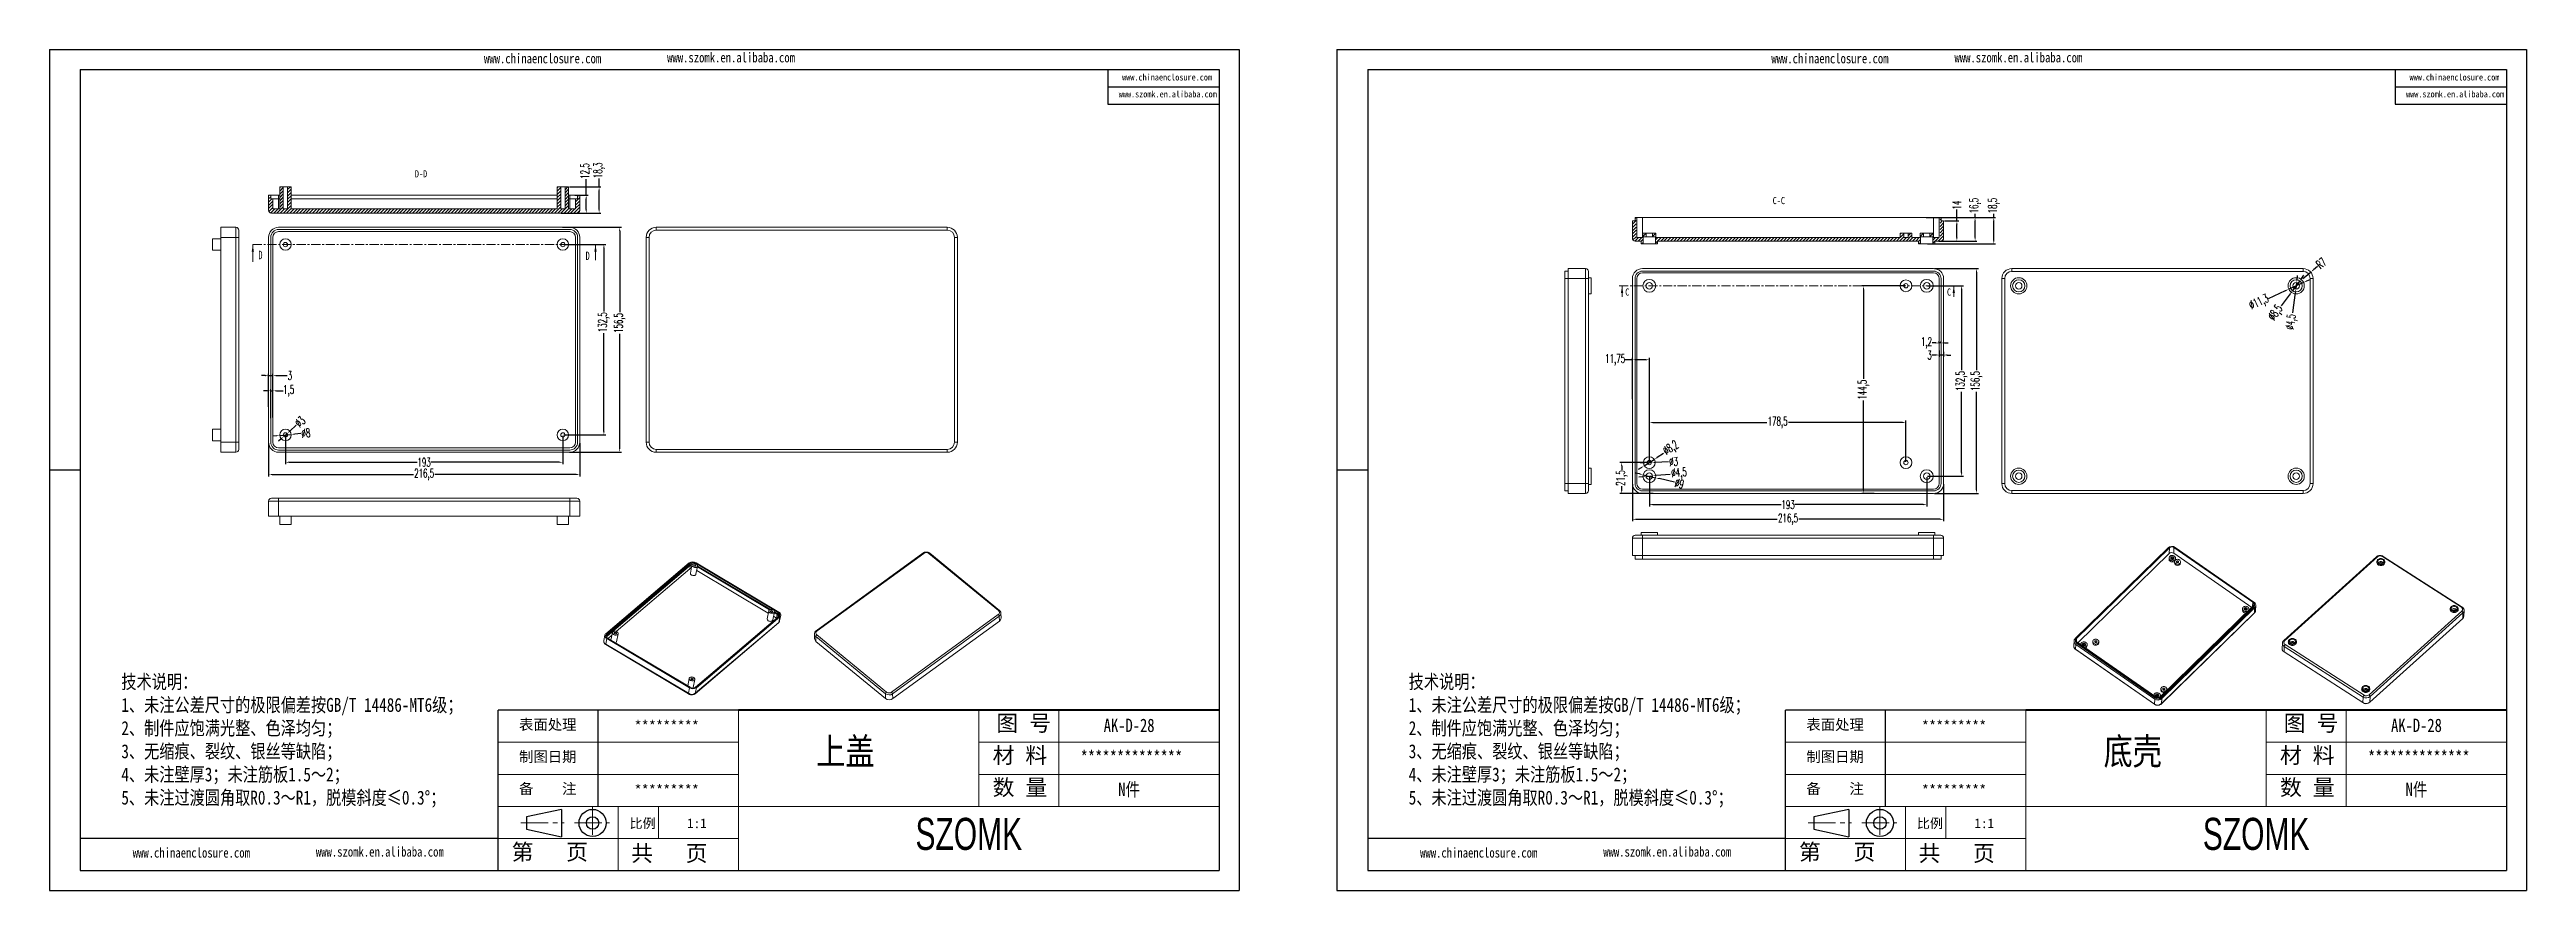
# Model space of a CAD drawing. Header units: inches. Extents: x 1198 to 2921, y 573 to 1158.
import ezdxf

# ---------------------------------------------------------------- set-up
doc = ezdxf.new("R2010")
doc.units = ezdxf.units.IN
doc.linetypes.add('CENTER', pattern=[10.16, 6.35, -1.27, 1.27, -1.27])
doc.linetypes.add('CENTER2', pattern=[28.575, 19.05, -3.175, 3.175, -3.175])
doc.layers.add('10', color=7, linetype='Continuous')
doc.layers.add('文字', color=81, linetype='Continuous')
for name, color, linetype, lineweight in [('粗实线', 7, 'Continuous', 30), ('细实线', 3, 'Continuous', 9), ('细点划线', 2, 'CENTER2', 9)]:
    doc.layers.add(name, color=color, linetype=linetype, lineweight=lineweight)
doc.styles.add('SLDTEXTSTYLE2', font='TXT', dxfattribs={"width": 0.6, "bigfont": 'bigfont'})
doc.styles.add('SLDTEXTSTYLE6', font='TXT', dxfattribs={"width": 0.7})
doc.styles.get("Standard").update_dxf_attribs({"font": 'txt', "bigfont": 'gbcbig.shx'})
doc.styles.add('宋体', font='', dxfattribs={"width": 0.8, "height": 3.5})
doc.styles.add('长仿宋', font='', dxfattribs={"width": 0.7, "height": 4})
doc.styles.get('宋体').set_extended_font_data('SimSun')
doc.styles.get('长仿宋').set_extended_font_data('SimSun')
doc.dimstyles.new('6', dxfattribs={"dimtxt": 6, "dimasz": 2.5, "dimexe": 1.25, "dimexo": 0.625, "dimtad": 0, "dimtxsty": 'SLDTEXTSTYLE2', "dimcen": 2.5, "dimclrd": 3, "dimclre": 3, "dimclrt": 256, "dimadec": 0, "dimazin": 0, "dimtfac": 1, "dimtmove": 0, "dimatfit": 3, "dimfxl": 1, "dimarcsym": 0})
pattern_1 = [(45, (26.5536, -59.7415), (-1.122532, 1.122532), [])]

msp = doc.modelspace()

# ---------------------------------------------------------------- texts
at = {"color": 7, "linetype": 'Continuous', "attachment_point": 1, "style": 'SLDTEXTSTYLE6'}
for s, insert, char_height in [('D-D', (1452.222, 1074.116), 5), ('D', (1343.392, 1018.103), 6), ('D', (1570.986, 1017.534), 6), ('C', (2294.209, 991.854), 5), ('C', (2518.019, 991.854), 5)]:
    msp.add_mtext(s, dxfattribs=dict(at, insert=insert, char_height=char_height))
at = {"char_height": 7.33053, "width": 4166.30665, "attachment_point": 1}
for s, insert in [('{\\fSimHei|b0|i0|c134|p49;表面处理}', (1524.691, 692.013)), ('{\\fSimHei|b0|i0|c134|p49;*********}', (1604.979, 691.071)), ('{\\fSimHei|b0|i0|c134|p49;表面处理}', (2420.232, 692.013)), ('{\\fSimHei|b0|i0|c134|p49;*********}', (2500.521, 691.071)), ('{\\fSimHei|b0|i0|c134|p49;制图日期}', (1524.691, 669.723)), ('{\\fSimHei|b0|i0|c134|p49;制图日期}', (2420.232, 669.723)), ('{\\fSimHei|b0|i0|c134|p49;备    注}', (1524.691, 647.433)), ('{\\fSimHei|b0|i0|c134|p49;*********}', (1604.979, 646.49)), ('{\\fSimHei|b0|i0|c134|p49;备    注}', (2420.232, 647.433)), ('{\\fSimHei|b0|i0|c134|p49;*********}', (2500.521, 646.49))]:
    msp.add_mtext(s, dxfattribs=dict(at, insert=insert))
at = {"layer": '10', "color": 0, "insert": (2401.051, 1055.489), "char_height": 5, "attachment_point": 2, "style": 'SLDTEXTSTYLE6'}
msp.add_mtext('C-C', dxfattribs=at)
at = {"layer": '文字', "color": 0, "attachment_point": 1, "style": '宋体'}
for s, insert, char_height, width in [('www.chinaenclosure.com', (1500.31, 1155.267), 6.81091, 119.66116), ('www.szomk.en.alibaba.com', (1627.703, 1155.942), 6.81091, 119.66116), ('www.chinaenclosure.com', (2395.851, 1155.267), 6.81091, 119.66116), ('www.szomk.en.alibaba.com', (2523.244, 1155.942), 6.81091, 119.66116), ('www.chinaenclosure.com', (1944.258, 1141.081), 4.54061, 79.7741), ('www.chinaenclosure.com', (2839.799, 1141.081), 4.54061, 79.7741), ('www.szomk.en.alibaba.com', (1941.885, 1129.323), 4.54061, 79.7741), ('www.szomk.en.alibaba.com', (2837.426, 1129.323), 4.54061, 79.7741), ('{\\H1.111x;技术说明：\\P1、未注公差尺寸的极限偏差按GB/T 14486-MT6级；\\P2、制件应饱满光整、色泽均匀；\\P3、无缩痕、裂纹、银丝等缺陷；\\P4、未注壁厚3；未注筋板1.5～2；\\P5、未注过渡圆角取R0.3～R1，脱模斜度≤0.3%%D；}', (1248.052, 723.041), 8.70713, 317.14289), ('{\\H1.111x;技术说明：\\P1、未注公差尺寸的极限偏差按GB/T 14486-MT6级；\\P2、制件应饱满光整、色泽均匀；\\P3、无缩痕、裂纹、银丝等缺陷；\\P4、未注壁厚3；未注筋板1.5～2；\\P5、未注过渡圆角取R0.3～R1，脱模斜度≤0.3%%D；}', (2143.593, 723.041), 8.70713, 317.14289), ('{\\H1.111x;AK-D-28}', (1931.42, 692.517), 8.35884, 96.63763), ('{\\H1.111x;AK-D-28}', (2826.961, 692.517), 8.35884, 96.63763), ('上盖', (1731.439, 679.096), 18.5752, 237.47736), ('底壳', (2626.98, 679.096), 18.5752, 237.47736), ('{\\H1.111x;**************}', (1915.342, 670.227), 8.35884, 96.63763), ('{\\H1.111x;**************}', (2810.883, 670.227), 8.35884, 96.63763), ('{\\H1.111x;N件}', (1941.531, 647.936), 8.35884, 96.63763), ('{\\H1.111x;N件}', (2837.072, 647.936), 8.35884, 96.63763), ('www.szomk.en.alibaba.com', (1383.363, 603.33), 6.81091, 119.66116), ('www.szomk.en.alibaba.com', (2278.904, 603.33), 6.81091, 119.66116), ('www.chinaenclosure.com', (1255.97, 602.656), 6.81091, 119.66116), ('www.chinaenclosure.com', (2151.511, 602.656), 6.81091, 119.66116)]:
    msp.add_mtext(s, dxfattribs=dict(at, insert=insert, char_height=char_height, width=width))
at = {"layer": '粗实线', "char_height": 22.29025, "width": 249.96311, "attachment_point": 1, "style": '长仿宋'}
for insert in [(1800.469, 623.487), (2696.01, 623.487)]:
    msp.add_mtext('{\\fSTXinwei|b0|i0|c134|p2;SZOMK}', dxfattribs=dict(at, insert=insert))
at = {"layer": '细实线', "color": 7, "attachment_point": 1}
for s, insert, char_height, width in [('{\\fSimSun|b0|i0|c134|p54;图 号}', (1856.763, 694.956), 11.14513, 55.72563), ('{\\fSimSun|b0|i0|c134|p54;图 号}', (2752.304, 694.956), 11.14513, 55.72563), ('{\\fSimSun|b0|i0|c134|p54;材 料   }', (1854.12, 672.665), 11.14513, 55.72563), ('{\\fSimSun|b0|i0|c134|p54;材 料   }', (2749.661, 672.665), 11.14513, 55.72563), ('{\\fSimSun|b0|i0|c134|p54;数 量}', (1854.174, 650.265), 11.14513, 50.35508), ('{\\fSimSun|b0|i0|c134|p54;数 量}', (2749.715, 650.265), 11.14513, 50.35508), ('{\\fSimSun|b0|i0|c134|p54;比例}', (1601.543, 623.027), 6.68708, 29.35418), ('{\\fSimSun|b0|i0|c134|p54;1:1}', (1641.596, 623.027), 6.68708, 29.35418), ('{\\fSimSun|b0|i0|c134|p54;比例}', (2497.084, 623.027), 6.68708, 29.35418), ('{\\fSimSun|b0|i0|c134|p54;1:1}', (2537.137, 623.027), 6.68708, 29.35418), ('{\\fSimSun|b0|i0|c134|p54;第   页}', (1519.532, 605.347), 11.14513, 83.58844), ('{\\fSimSun|b0|i0|c134|p54; 共   页}', (1595.106, 604.4), 11.14513, 83.58844), ('{\\fSimSun|b0|i0|c134|p54;第   页}', (2415.073, 605.347), 11.14513, 83.58844), ('{\\fSimSun|b0|i0|c134|p54; 共   页}', (2490.647, 604.4), 11.14513, 83.58844)]:
    msp.add_mtext(s, dxfattribs=dict(at, insert=insert, char_height=char_height, width=width))

# ---------------------------------------------------------------- blocks, each defined once
blk = doc.blocks.new('*D44')
at = {"color": 3, "lineweight": -2}
for p, q in [((1350.5, 884.1), (1350.5, 861.1)), ((1567, 884.1), (1567, 861.1)), ((1353, 862.4), (1451.2, 862.4)), ((1564.5, 862.4), (1466.2, 862.4))]:
    blk.add_line(p, q, dxfattribs=at)
at = {"color": 3}
for points in [[(1353, 862.8), (1353, 862), (1350.5, 862.4)], [(1564.5, 862.8), (1564.5, 862), (1567, 862.4)]]:
    blk.add_solid(points, dxfattribs=at)
at = {"layer": 'Defpoints', "color": 0}
for p in [(1350.5, 884.7), (1567, 884.7), (1567, 862.4)]:
    blk.add_point(p, dxfattribs=at)
at = {"insert": (1458.7, 862.4), "char_height": 6, "attachment_point": 5, "style": 'SLDTEXTSTYLE2'}
blk.add_mtext('216,5', dxfattribs=at)
blk = doc.blocks.new('*D45')
at = {"color": 3, "lineweight": -2}
for p, q in [((1349.5, 920.6), (1347, 920.6)), ((1352, 901.5), (1352, 921.8)), ((1352, 920.6), (1353.5, 920.6)), ((1353.5, 902.1), (1353.5, 921.8)), ((1356, 920.6), (1360.6, 920.6))]:
    blk.add_line(p, q, dxfattribs=at)
at = {"color": 3}
for points in [[(1349.5, 921), (1349.5, 920.2), (1352, 920.6)], [(1356, 921), (1356, 920.2), (1353.5, 920.6)]]:
    blk.add_solid(points, dxfattribs=at)
at = {"layer": 'Defpoints', "color": 0}
for p in [(1353.5, 920.6), (1352, 900.8), (1353.5, 901.5)]:
    blk.add_point(p, dxfattribs=at)
at = {"insert": (1364.5, 920.6), "char_height": 6, "attachment_point": 5, "style": 'SLDTEXTSTYLE2'}
blk.add_mtext('1,5', dxfattribs=at)
blk = doc.blocks.new('*D46')
at = {"color": 3, "lineweight": -2}
for p, q in [((1348, 931.2), (1345.5, 931.2)), ((1350.5, 909.4), (1350.5, 932.4)), ((1350.5, 931.2), (1353.5, 931.2)), ((1353.5, 910.4), (1353.5, 932.4)), ((1356, 931.2), (1363.5, 931.2))]:
    blk.add_line(p, q, dxfattribs=at)
at = {"color": 3}
for points in [[(1348, 931.6), (1348, 930.7), (1350.5, 931.2)], [(1356, 931.6), (1356, 930.7), (1353.5, 931.2)]]:
    blk.add_solid(points, dxfattribs=at)
at = {"layer": 'Defpoints', "color": 0}
for p in [(1353.5, 931.2), (1350.5, 908.8), (1353.5, 909.8)]:
    blk.add_point(p, dxfattribs=at)
at = {"insert": (1365.3, 931.2), "char_height": 6, "attachment_point": 5, "style": 'SLDTEXTSTYLE2'}
blk.add_mtext('3', dxfattribs=at)
blk = doc.blocks.new('*D47')
at = {"color": 3, "lineweight": -2}
for p, q in [((1362.2, 889.3), (1362.2, 869.6)), ((1555.2, 889.3), (1555.2, 869.6)), ((1364.7, 870.9), (1453.9, 870.9)), ((1552.7, 870.9), (1463.5, 870.9))]:
    blk.add_line(p, q, dxfattribs=at)
at = {"color": 3}
for points in [[(1364.7, 871.3), (1364.7, 870.5), (1362.2, 870.9)], [(1552.7, 871.3), (1552.7, 870.5), (1555.2, 870.9)]]:
    blk.add_solid(points, dxfattribs=at)
at = {"layer": 'Defpoints', "color": 0}
for p in [(1362.2, 889.9), (1555.2, 889.9), (1555.2, 870.9)]:
    blk.add_point(p, dxfattribs=at)
at = {"insert": (1458.7, 870.9), "char_height": 6, "attachment_point": 5, "style": 'SLDTEXTSTYLE2'}
blk.add_mtext('193', dxfattribs=at)
blk = doc.blocks.new('*D48')
at = {"color": 3, "lineweight": -2}
for p, q in [((1554.9, 1034.4), (1595.9, 1034.4)), ((1594.7, 1031.9), (1594.7, 975.3)), ((1594.7, 880.4), (1594.7, 960.3)), ((1559.8, 877.9), (1595.9, 877.9))]:
    blk.add_line(p, q, dxfattribs=at)
at = {"color": 3}
for points in [[(1594.3, 1031.9), (1595.1, 1031.9), (1594.7, 1034.4)], [(1594.3, 880.4), (1595.1, 880.4), (1594.7, 877.9)]]:
    blk.add_solid(points, dxfattribs=at)
at = {"layer": 'Defpoints', "color": 0}
for p in [(1554.3, 1034.4), (1594.7, 1034.4), (1559.2, 877.9)]:
    blk.add_point(p, dxfattribs=at)
at = {"insert": (1594.7, 967.8), "char_height": 6, "attachment_point": 5, "rotation": 90, "style": 'SLDTEXTSTYLE2'}
blk.add_mtext('156,5', dxfattribs=at)
blk = doc.blocks.new('*D49')
at = {"color": 3, "lineweight": -2}
for p, q in [((1555.8, 1022.4), (1585, 1022.4)), ((1583.7, 1019.9), (1583.7, 975.8)), ((1583.7, 892.4), (1583.7, 960.8)), ((1555.8, 889.9), (1585, 889.9))]:
    blk.add_line(p, q, dxfattribs=at)
at = {"color": 3}
for points in [[(1583.3, 1019.9), (1584.2, 1019.9), (1583.7, 1022.4)], [(1583.3, 892.4), (1584.2, 892.4), (1583.7, 889.9)]]:
    blk.add_solid(points, dxfattribs=at)
at = {"layer": 'Defpoints', "color": 0}
for p in [(1555.2, 1022.4), (1555.2, 889.9), (1583.7, 889.9)]:
    blk.add_point(p, dxfattribs=at)
at = {"insert": (1583.7, 968.3), "char_height": 6, "attachment_point": 5, "rotation": 90, "style": 'SLDTEXTSTYLE2'}
blk.add_mtext('132,5', dxfattribs=at)
blk = doc.blocks.new('*D50')
at = {"color": 3, "lineweight": -2}
for p, q in [((1355.7, 889.3), (1353.2, 889)), ((1358.2, 889.5), (1366.2, 890.3)), ((1372.8, 890.9), (1368.7, 890.5))]:
    blk.add_line(p, q, dxfattribs=at)
at = {"color": 3}
for points in [[(1355.7, 889.7), (1355.8, 888.9), (1358.2, 889.5)], [(1368.6, 890.9), (1368.7, 890.1), (1366.2, 890.3)]]:
    blk.add_solid(points, dxfattribs=at)
at = {"layer": 'Defpoints', "color": 0}
for p in [(1358.2, 889.5), (1366.2, 890.3)]:
    blk.add_point(p, dxfattribs=at)
at = {"insert": (1376.4, 891.2), "char_height": 6, "attachment_point": 5, "rotation": 5.4465, "style": 'SLDTEXTSTYLE2'}
blk.add_mtext('∅8', dxfattribs=at)
blk = doc.blocks.new('*D51')
at = {"color": 3, "lineweight": -2}
for p, q in [((1369.7, 896.6), (1365.2, 892.6)), ((1359.2, 887.2), (1357.4, 885.5)), ((1361.1, 888.9), (1363.3, 890.9))]:
    blk.add_line(p, q, dxfattribs=at)
at = {"color": 3}
for points in [[(1359, 887.5), (1359.5, 886.9), (1361.1, 888.9)], [(1364.9, 892.9), (1365.5, 892.3), (1363.3, 890.9)]]:
    blk.add_solid(points, dxfattribs=at)
at = {"layer": 'Defpoints', "color": 0}
for p in [(1361.1, 888.9), (1363.3, 890.9)]:
    blk.add_point(p, dxfattribs=at)
at = {"insert": (1372.4, 899.1), "char_height": 6, "attachment_point": 5, "rotation": 41.9739, "style": 'SLDTEXTSTYLE2'}
blk.add_mtext('∅3', dxfattribs=at)
blk = doc.blocks.new('*D52')
at = {"color": 3, "lineweight": -2}
for p, q in [((1563.4, 1056.7), (1572.7, 1056.7)), ((1571.4, 1056.7), (1571.4, 1067.8)), ((1571.4, 1046.7), (1571.4, 1054.2)), ((1562.6, 1044.2), (1572.7, 1044.2))]:
    blk.add_line(p, q, dxfattribs=at)
at = {"color": 3}
for points in [[(1571, 1054.2), (1571.9, 1054.2), (1571.4, 1056.7)], [(1571, 1046.7), (1571.9, 1046.7), (1571.4, 1044.2)]]:
    blk.add_solid(points, dxfattribs=at)
at = {"layer": 'Defpoints', "color": 0}
for p in [(1562.8, 1056.7), (1562, 1044.2), (1571.4, 1044.2)]:
    blk.add_point(p, dxfattribs=at)
at = {"insert": (1571.4, 1073.5), "char_height": 6, "attachment_point": 5, "rotation": 90, "style": 'SLDTEXTSTYLE2'}
blk.add_mtext('12,5', dxfattribs=at)
blk = doc.blocks.new('*D53')
at = {"color": 3, "lineweight": -2}
for p, q in [((1559.8, 1062.5), (1581.7, 1062.5)), ((1580.4, 1062.5), (1580.4, 1068.3)), ((1580.4, 1046.7), (1580.4, 1060)), ((1554.1, 1044.2), (1581.7, 1044.2))]:
    blk.add_line(p, q, dxfattribs=at)
at = {"color": 3}
for points in [[(1580, 1060), (1580.8, 1060), (1580.4, 1062.5)], [(1580, 1046.7), (1580.8, 1046.7), (1580.4, 1044.2)]]:
    blk.add_solid(points, dxfattribs=at)
at = {"layer": 'Defpoints', "color": 0}
for p in [(1559.2, 1062.5), (1580.4, 1062.5), (1553.5, 1044.2)]:
    blk.add_point(p, dxfattribs=at)
at = {"insert": (1580.4, 1074), "char_height": 6, "attachment_point": 5, "rotation": 90, "style": 'SLDTEXTSTYLE2'}
blk.add_mtext('18,3', dxfattribs=at)
blk = doc.blocks.new('*D54')
at = {"color": 3, "lineweight": -2}
for p, q in [((2299.2, 855.6), (2299.2, 829.9)), ((2515.7, 855.6), (2515.7, 829.9)), ((2301.7, 831.2), (2399.9, 831.2)), ((2513.2, 831.2), (2415, 831.2))]:
    blk.add_line(p, q, dxfattribs=at)
at = {"color": 3}
for points in [[(2301.7, 831.6), (2301.7, 830.8), (2299.2, 831.2)], [(2513.2, 831.6), (2513.2, 830.8), (2515.7, 831.2)]]:
    blk.add_solid(points, dxfattribs=at)
at = {"layer": 'Defpoints', "color": 0}
for p in [(2299.2, 856.2), (2515.7, 856.2), (2515.7, 831.2)]:
    blk.add_point(p, dxfattribs=at)
at = {"insert": (2407.5, 831.2), "char_height": 6, "attachment_point": 5, "style": 'SLDTEXTSTYLE2'}
blk.add_mtext('216,5', dxfattribs=at)
blk = doc.blocks.new('*D55')
at = {"color": 3, "lineweight": -2}
for p, q in [((2509.3, 1005.7), (2539.9, 1005.7)), ((2538.6, 1003.2), (2538.6, 935)), ((2538.6, 851.7), (2538.6, 919.9)), ((2509.3, 849.2), (2539.9, 849.2))]:
    blk.add_line(p, q, dxfattribs=at)
at = {"color": 3}
for points in [[(2538.2, 1003.2), (2539, 1003.2), (2538.6, 1005.7)], [(2538.2, 851.7), (2539, 851.7), (2538.6, 849.2)]]:
    blk.add_solid(points, dxfattribs=at)
at = {"layer": 'Defpoints', "color": 0}
for p in [(2508.7, 1005.7), (2538.6, 1005.7), (2508.7, 849.2)]:
    blk.add_point(p, dxfattribs=at)
at = {"insert": (2538.6, 927.4), "char_height": 6, "attachment_point": 5, "rotation": 90, "style": 'SLDTEXTSTYLE2'}
blk.add_mtext('156,5', dxfattribs=at)
blk = doc.blocks.new('*D56')
at = {"color": 3, "lineweight": -2}
for p, q in [((2504.6, 993.7), (2529.5, 993.7)), ((2528.2, 991.2), (2528.2, 935)), ((2528.2, 863.7), (2528.2, 919.9)), ((2504.6, 861.2), (2529.5, 861.2))]:
    blk.add_line(p, q, dxfattribs=at)
at = {"color": 3}
for points in [[(2527.8, 991.2), (2528.7, 991.2), (2528.2, 993.7)], [(2527.8, 863.7), (2528.7, 863.7), (2528.2, 861.2)]]:
    blk.add_solid(points, dxfattribs=at)
at = {"layer": 'Defpoints', "color": 0}
for p in [(2504, 993.7), (2528.2, 993.7), (2504, 861.2)]:
    blk.add_point(p, dxfattribs=at)
at = {"insert": (2528.2, 927.4), "char_height": 6, "attachment_point": 5, "rotation": 90, "style": 'SLDTEXTSTYLE2'}
blk.add_mtext('132,5', dxfattribs=at)
blk = doc.blocks.new('*D57')
at = {"color": 3, "lineweight": -2}
for p, q in [((2311, 860.6), (2311, 840.2)), ((2504, 860.6), (2504, 840.2)), ((2313.5, 841.4), (2402.6, 841.4)), ((2501.5, 841.4), (2412.3, 841.4))]:
    blk.add_line(p, q, dxfattribs=at)
at = {"color": 3}
for points in [[(2313.5, 841.9), (2313.5, 841), (2311, 841.4)], [(2501.5, 841.9), (2501.5, 841), (2504, 841.4)]]:
    blk.add_solid(points, dxfattribs=at)
at = {"layer": 'Defpoints', "color": 0}
for p in [(2311, 861.2), (2504, 861.2), (2504, 841.4)]:
    blk.add_point(p, dxfattribs=at)
at = {"insert": (2407.5, 841.4), "char_height": 6, "attachment_point": 5, "style": 'SLDTEXTSTYLE2'}
blk.add_mtext('193', dxfattribs=at)
blk = doc.blocks.new('*D58')
at = {"color": 3, "lineweight": -2}
for p, q in [((2311, 871.3), (2311, 899.9)), ((2313.5, 898.6), (2392.7, 898.6)), ((2487, 898.6), (2407.7, 898.6)), ((2489.5, 871.3), (2489.5, 899.9))]:
    blk.add_line(p, q, dxfattribs=at)
at = {"color": 3}
for points in [[(2313.5, 899), (2313.5, 898.2), (2311, 898.6)], [(2487, 899), (2487, 898.2), (2489.5, 898.6)]]:
    blk.add_solid(points, dxfattribs=at)
at = {"layer": 'Defpoints', "color": 0}
for p in [(2489.5, 898.6), (2311, 870.7), (2489.5, 870.7)]:
    blk.add_point(p, dxfattribs=at)
at = {"insert": (2400.2, 898.6), "char_height": 6, "attachment_point": 5, "style": 'SLDTEXTSTYLE2'}
blk.add_mtext('178,5', dxfattribs=at)
blk = doc.blocks.new('*D59')
at = {"color": 3, "lineweight": -2}
for p, q in [((2299.2, 942.2), (2294.2, 942.2)), ((2299.2, 914.9), (2299.2, 943.5)), ((2308.5, 942.2), (2301.7, 942.2)), ((2311, 871.3), (2311, 943.5))]:
    blk.add_line(p, q, dxfattribs=at)
at = {"color": 3}
for points in [[(2301.7, 942.6), (2301.7, 941.8), (2299.2, 942.2)], [(2308.5, 942.6), (2308.5, 941.8), (2311, 942.2)]]:
    blk.add_solid(points, dxfattribs=at)
at = {"layer": 'Defpoints', "color": 0}
for p in [(2299.2, 942.2), (2299.2, 914.3), (2311, 870.7)]:
    blk.add_point(p, dxfattribs=at)
at = {"insert": (2287.2, 942.2), "char_height": 6, "attachment_point": 5, "style": 'SLDTEXTSTYLE2'}
blk.add_mtext('11,75', dxfattribs=at)
blk = doc.blocks.new('*D60')
at = {"color": 3, "lineweight": -2}
for p, q in [((2310.3, 870.7), (2290.5, 870.7)), ((2291.8, 868.2), (2291.8, 865.7)), ((2313.6, 849.2), (2290.5, 849.2)), ((2291.8, 851.7), (2291.8, 854.2))]:
    blk.add_line(p, q, dxfattribs=at)
at = {"color": 3}
for points in [[(2291.3, 868.2), (2292.2, 868.2), (2291.8, 870.7)], [(2291.3, 851.7), (2292.2, 851.7), (2291.8, 849.2)]]:
    blk.add_solid(points, dxfattribs=at)
at = {"layer": 'Defpoints', "color": 0}
for p in [(2311, 870.7), (2291.8, 849.2), (2314.2, 849.2)]:
    blk.add_point(p, dxfattribs=at)
at = {"insert": (2291.8, 859.9), "char_height": 6, "attachment_point": 5, "rotation": 90, "style": 'SLDTEXTSTYLE2'}
blk.add_mtext('21,5', dxfattribs=at)
blk = doc.blocks.new('*D61')
at = {"color": 3, "lineweight": -2}
for p, q in [((2488.8, 993.7), (2458.7, 993.7)), ((2460, 991.2), (2460, 929)), ((2460, 851.7), (2460, 913.9)), ((2467.5, 849.2), (2458.7, 849.2))]:
    blk.add_line(p, q, dxfattribs=at)
at = {"color": 3}
for points in [[(2459.6, 991.2), (2460.4, 991.2), (2460, 993.7)], [(2459.6, 851.7), (2460.4, 851.7), (2460, 849.2)]]:
    blk.add_solid(points, dxfattribs=at)
at = {"layer": 'Defpoints', "color": 0}
for p in [(2460, 993.7), (2489.5, 993.7), (2468.1, 849.2)]:
    blk.add_point(p, dxfattribs=at)
at = {"insert": (2460, 921.4), "char_height": 6, "attachment_point": 5, "rotation": 90, "style": 'SLDTEXTSTYLE2'}
blk.add_mtext('144,5', dxfattribs=at)
blk = doc.blocks.new('*D62')
at = {"color": 3, "lineweight": -2}
for p, q in [((2305.4, 867.1), (2303.3, 865.8)), ((2307.5, 868.5), (2314.4, 872.9)), ((2320.9, 877), (2316.5, 874.2))]:
    blk.add_line(p, q, dxfattribs=at)
at = {"color": 3}
for points in [[(2305.2, 867.5), (2305.6, 866.8), (2307.5, 868.5)], [(2316.3, 874.6), (2316.8, 873.9), (2314.4, 872.9)]]:
    blk.add_solid(points, dxfattribs=at)
at = {"layer": 'Defpoints', "color": 0}
for p in [(2307.5, 868.5), (2314.4, 872.9)]:
    blk.add_point(p, dxfattribs=at)
at = {"insert": (2326.2, 880.4), "char_height": 6, "attachment_point": 5, "rotation": 32.4115, "style": 'SLDTEXTSTYLE2'}
blk.add_mtext('∅8,2', dxfattribs=at)
blk = doc.blocks.new('*D63')
at = {"color": 3, "lineweight": -2}
for p, q in [((2307, 870.5), (2304.5, 870.4)), ((2309.5, 870.6), (2312.5, 870.7)), ((2324.3, 871.2), (2315, 870.8))]:
    blk.add_line(p, q, dxfattribs=at)
at = {"color": 3}
for points in [[(2307, 871), (2307, 870.1), (2309.5, 870.6)], [(2315, 871.2), (2315, 870.4), (2312.5, 870.7)]]:
    blk.add_solid(points, dxfattribs=at)
at = {"layer": 'Defpoints', "color": 0}
for p in [(2309.5, 870.6), (2312.5, 870.7)]:
    blk.add_point(p, dxfattribs=at)
at = {"insert": (2327.9, 871.3), "char_height": 6, "attachment_point": 5, "rotation": 2.0384, "style": 'SLDTEXTSTYLE2'}
blk.add_mtext('∅3', dxfattribs=at)
blk = doc.blocks.new('*D64')
at = {"color": 3, "lineweight": -2}
for p, q in [((2304.2, 862.8), (2301.7, 863.4)), ((2306.6, 862.2), (2315.3, 860.1)), ((2328.4, 857), (2317.8, 859.5))]:
    blk.add_line(p, q, dxfattribs=at)
at = {"color": 3}
for points in [[(2304.3, 863.2), (2304.1, 862.4), (2306.6, 862.2)], [(2317.9, 859.9), (2317.7, 859.1), (2315.3, 860.1)]]:
    blk.add_solid(points, dxfattribs=at)
at = {"layer": 'Defpoints', "color": 0}
for p in [(2306.6, 862.2), (2315.3, 860.1)]:
    blk.add_point(p, dxfattribs=at)
at = {"insert": (2331.9, 856.1), "char_height": 6, "attachment_point": 5, "rotation": 346.3583, "style": 'SLDTEXTSTYLE2'}
blk.add_mtext('∅9', dxfattribs=at)
blk = doc.blocks.new('*D65')
at = {"color": 3, "lineweight": -2}
for p, q in [((2325.4, 862.5), (2315.7, 861.6)), ((2306.2, 860.8), (2303.7, 860.5)), ((2308.7, 861), (2313.2, 861.4))]:
    blk.add_line(p, q, dxfattribs=at)
at = {"color": 3}
for points in [[(2315.7, 862), (2315.7, 861.2), (2313.2, 861.4)], [(2306.2, 861.2), (2306.3, 860.3), (2308.7, 861)]]:
    blk.add_solid(points, dxfattribs=at)
at = {"layer": 'Defpoints', "color": 0}
for p in [(2308.7, 861), (2313.2, 861.4)]:
    blk.add_point(p, dxfattribs=at)
at = {"insert": (2331.7, 863), "char_height": 6, "attachment_point": 5, "rotation": 5.1138, "style": 'SLDTEXTSTYLE2'}
blk.add_mtext('∅4,5', dxfattribs=at)
blk = doc.blocks.new('*D66')
at = {"color": 3, "lineweight": -2}
for p, q in [((2510.2, 953.9), (2507.7, 953.9)), ((2512.7, 953.5), (2512.7, 955.2)), ((2513.9, 953.9), (2512.7, 953.9)), ((2513.9, 953.8), (2513.9, 955.2)), ((2516.4, 953.9), (2518.9, 953.9))]:
    blk.add_line(p, q, dxfattribs=at)
at = {"color": 3}
for points in [[(2510.2, 954.3), (2510.2, 953.5), (2512.7, 953.9)], [(2516.4, 954.3), (2516.4, 953.5), (2513.9, 953.9)]]:
    blk.add_solid(points, dxfattribs=at)
at = {"layer": 'Defpoints', "color": 0}
for p in [(2512.7, 953.9), (2512.7, 952.8), (2513.9, 953.1)]:
    blk.add_point(p, dxfattribs=at)
at = {"insert": (2503.8, 953.9), "char_height": 6, "attachment_point": 5, "style": 'SLDTEXTSTYLE2'}
blk.add_mtext('1,2', dxfattribs=at)
blk = doc.blocks.new('*D67')
at = {"color": 3, "lineweight": -2}
for p, q in [((2512.7, 948.6), (2512.7, 944.3)), ((2515.7, 947.7), (2515.7, 944.3)), ((2510.2, 945.5), (2507.7, 945.5)), ((2515.7, 945.5), (2512.7, 945.5)), ((2518.2, 945.5), (2520.7, 945.5))]:
    blk.add_line(p, q, dxfattribs=at)
at = {"color": 3}
for points in [[(2510.2, 946), (2510.2, 945.1), (2512.7, 945.5)], [(2518.2, 946), (2518.2, 945.1), (2515.7, 945.5)]]:
    blk.add_solid(points, dxfattribs=at)
at = {"layer": 'Defpoints', "color": 0}
for p in [(2512.7, 949.2), (2515.7, 948.3), (2512.7, 945.5)]:
    blk.add_point(p, dxfattribs=at)
at = {"insert": (2505.9, 945.5), "char_height": 6, "attachment_point": 5, "style": 'SLDTEXTSTYLE2'}
blk.add_mtext('3', dxfattribs=at)
blk = doc.blocks.new('*D68')
at = {"color": 3, "lineweight": -2}
for p, q in [((2516.3, 1038.8), (2526.2, 1038.8)), ((2524.9, 1038.8), (2524.9, 1046.8)), ((2524.9, 1027.3), (2524.9, 1036.3)), ((2512.3, 1024.8), (2526.2, 1024.8))]:
    blk.add_line(p, q, dxfattribs=at)
at = {"color": 3}
for points in [[(2524.5, 1036.3), (2525.4, 1036.3), (2524.9, 1038.8)], [(2524.5, 1027.3), (2525.4, 1027.3), (2524.9, 1024.8)]]:
    blk.add_solid(points, dxfattribs=at)
at = {"layer": 'Defpoints', "color": 0}
for p in [(2515.7, 1038.8), (2524.9, 1038.8), (2511.7, 1024.8)]:
    blk.add_point(p, dxfattribs=at)
at = {"insert": (2524.9, 1049.8), "char_height": 6, "attachment_point": 5, "rotation": 90, "style": 'SLDTEXTSTYLE2'}
blk.add_mtext('14', dxfattribs=at)
blk = doc.blocks.new('*D69')
at = {"color": 3, "lineweight": -2}
for p, q in [((2511.6, 1041.3), (2538.8, 1041.3)), ((2537.6, 1041.3), (2537.6, 1043.8)), ((2537.6, 1027.3), (2537.6, 1038.8)), ((2512.3, 1024.8), (2538.8, 1024.8))]:
    blk.add_line(p, q, dxfattribs=at)
at = {"color": 3}
for points in [[(2537.2, 1038.8), (2538, 1038.8), (2537.6, 1041.3)], [(2537.2, 1027.3), (2538, 1027.3), (2537.6, 1024.8)]]:
    blk.add_solid(points, dxfattribs=at)
at = {"layer": 'Defpoints', "color": 0}
for p in [(2511, 1041.3), (2537.6, 1041.3), (2511.7, 1024.8)]:
    blk.add_point(p, dxfattribs=at)
at = {"insert": (2537.6, 1049.5), "char_height": 6, "attachment_point": 5, "rotation": 90, "style": 'SLDTEXTSTYLE2'}
blk.add_mtext('16,5', dxfattribs=at)
blk = doc.blocks.new('*D70')
at = {"color": 3, "lineweight": -2}
for p, q in [((2503.6, 1041.3), (2551.9, 1041.3)), ((2550.6, 1041.3), (2550.6, 1043.8)), ((2550.6, 1025.3), (2550.6, 1038.8)), ((2504.6, 1022.8), (2551.9, 1022.8))]:
    blk.add_line(p, q, dxfattribs=at)
at = {"color": 3}
for points in [[(2550.2, 1038.8), (2551, 1038.8), (2550.6, 1041.3)], [(2550.2, 1025.3), (2551, 1025.3), (2550.6, 1022.8)]]:
    blk.add_solid(points, dxfattribs=at)
at = {"layer": 'Defpoints', "color": 0}
for p in [(2503, 1041.3), (2550.6, 1041.3), (2504, 1022.8)]:
    blk.add_point(p, dxfattribs=at)
at = {"insert": (2550.6, 1049.5), "char_height": 6, "attachment_point": 5, "rotation": 90, "style": 'SLDTEXTSTYLE2'}
blk.add_mtext('18,5', dxfattribs=at)
blk = doc.blocks.new('*D73')
at = {"color": 3, "lineweight": -2}
for p, q in [((2765.7, 998.7), (2771.1, 1003.2)), ((2775.7, 1007.1), (2773, 1004.8))]:
    blk.add_line(p, q, dxfattribs=at)
at = {"color": 3}
blk.add_solid([(2772.7, 1005.1), (2773.3, 1004.5), (2771.1, 1003.2)], dxfattribs=at)
at = {"layer": 'Defpoints', "color": 0}
for p in [(2771.1, 1003.2), (2765.7, 998.7)]:
    blk.add_point(p, dxfattribs=at)
at = {"insert": (2778.4, 1009.4), "char_height": 6, "attachment_point": 5, "rotation": 40.1113, "style": 'SLDTEXTSTYLE2'}
blk.add_mtext('R7', dxfattribs=at)
blk = doc.blocks.new('*D74')
at = {"color": 3, "lineweight": -2}
for p, q in [((2741.6, 984.8), (2753.6, 990.3)), ((2766.1, 996), (2755.8, 991.3)), ((2768.4, 997.1), (2770.7, 998.1))]:
    blk.add_line(p, q, dxfattribs=at)
at = {"color": 3}
for points in [[(2753.4, 990.7), (2753.7, 989.9), (2755.8, 991.3)], [(2768.2, 997.5), (2768.6, 996.7), (2766.1, 996)]]:
    blk.add_solid(points, dxfattribs=at)
at = {"layer": 'Defpoints', "color": 0}
for p in [(2755.8, 991.3), (2766.1, 996)]:
    blk.add_point(p, dxfattribs=at)
at = {"insert": (2735.3, 981.9), "char_height": 6, "attachment_point": 5, "rotation": 24.6356, "style": 'SLDTEXTSTYLE2'}
blk.add_mtext('∅11,3', dxfattribs=at)
blk = doc.blocks.new('*D75')
at = {"color": 3, "lineweight": -2}
for p, q in [((2765, 999.1), (2766.4, 1001.1)), ((2750.7, 979.7), (2757, 988.2)), ((2763.5, 997.1), (2758.5, 990.3))]:
    blk.add_line(p, q, dxfattribs=at)
at = {"color": 3}
for points in [[(2756.7, 988.5), (2757.3, 988), (2758.5, 990.3)], [(2764.6, 999.4), (2765.3, 998.9), (2763.5, 997.1)]]:
    blk.add_solid(points, dxfattribs=at)
at = {"layer": 'Defpoints', "color": 0}
for p in [(2758.5, 990.3), (2763.5, 997.1)]:
    blk.add_point(p, dxfattribs=at)
at = {"insert": (2747, 974.6), "char_height": 6, "attachment_point": 5, "rotation": 53.7577, "style": 'SLDTEXTSTYLE2'}
blk.add_mtext('∅8,5', dxfattribs=at)
blk = doc.blocks.new('*D76')
at = {"color": 3, "lineweight": -2}
for p, q in [((2761.6, 998.4), (2761.9, 1000.9)), ((2758.7, 974.8), (2760.4, 989)), ((2761.3, 995.9), (2760.7, 991.4))]:
    blk.add_line(p, q, dxfattribs=at)
at = {"color": 3}
for points in [[(2760, 989), (2760.8, 988.9), (2760.7, 991.4)], [(2761.1, 998.4), (2762, 998.3), (2761.3, 995.9)]]:
    blk.add_solid(points, dxfattribs=at)
at = {"layer": 'Defpoints', "color": 0}
for p in [(2760.7, 991.4), (2761.3, 995.9)]:
    blk.add_point(p, dxfattribs=at)
at = {"insert": (2757.9, 968.5), "char_height": 6, "attachment_point": 5, "rotation": 83.0048, "style": 'SLDTEXTSTYLE2'}
blk.add_mtext('∅4,5', dxfattribs=at)

# ---------------------------------------------------------------- dimensions: what is measured, and where the dimension line sits
for base, p1, p2, picture, middle in [((1580.422, 1062.531), (1553.493, 1044.231), (1559.203, 1062.531), '*D53', (1580.422, 1073.996)), ((1571.438, 1044.231), (1562.791, 1056.731), (1562.023, 1044.231), '*D52', (1571.438, 1073.481)), ((2550.631, 1041.296), (2503.969, 1022.796), (2503.016, 1041.296), '*D70', (2550.631, 1049.521)), ((2537.571, 1041.296), (2511.669, 1024.796), (2510.969, 1041.296), '*D69', (2537.571, 1049.521)), ((2524.935, 1038.796), (2511.669, 1024.796), (2515.719, 1038.796), '*D68', (2524.935, 1049.846)), ((1594.668, 1034.395), (1559.171, 877.895), (1554.302, 1034.395), '*D48', (1594.668, 967.812)), ((1583.737, 889.895), (1555.203, 1022.395), (1555.203, 889.895), '*D49', (1583.737, 968.294)), ((2538.632, 1005.68), (2508.719, 849.18), (2508.719, 1005.68), '*D55', (2538.632, 927.43)), ((2528.243, 993.68), (2503.969, 861.18), (2503.969, 993.68), '*D56', (2528.243, 927.43))]:
    dim = msp.add_linear_dim(base=base, p1=p1, p2=p2, angle=90, dimstyle='6')
    dim.commit()
    dim.dimension.update_dxf_attribs({"geometry": picture, "text_midpoint": middle, "dimtype": 160})
for p1, p2, picture, middle in [((2763.491, 997.108), (2758.466, 990.252), '*D75', (2746.961, 974.558)), ((2761.252, 995.913), (2760.704, 991.447), '*D76', (2757.894, 968.546)), ((2766.114, 996.035), (2755.842, 991.325), '*D74', (2735.29, 981.9)), ((1361.088, 888.891), (1363.318, 890.898), '*D51', (1372.383, 899.053)), ((1358.221, 889.515), (1366.185, 890.274), '*D50', (1376.378, 891.246)), ((2307.507, 868.483), (2314.43, 872.878), '*D62', (2326.212, 880.358)), ((2306.596, 862.241), (2315.342, 860.119), '*D64', (2331.898, 856.101)), ((2308.728, 860.98), (2313.21, 861.381), '*D65', (2331.749, 863.04)), ((2309.47, 870.627), (2312.468, 870.733), '*D63', (2327.948, 871.284))]:
    dim = msp.add_diameter_dim_2p(p1=p1, p2=p2, dimstyle='6')
    dim.commit()
    dim.dimension.update_dxf_attribs({"geometry": picture, "text_midpoint": middle, "dimtype": 163})
dim = msp.add_radius_dim(center=(2765.728, 998.68), mpoint=(2771.082, 1003.19), dimstyle='6')
dim.commit()
dim.dimension.update_dxf_attribs({"geometry": '*D73', "text_midpoint": (2778.445, 1009.393), "dimtype": 164})
for base, p1, p2, picture, middle in [((2459.982, 993.68), (2468.102, 849.18), (2489.469, 993.68), '*D61', (2459.982, 921.43)), ((2291.762, 849.18), (2310.969, 870.68), (2314.234, 849.18), '*D60', (2291.762, 859.93))]:
    dim = msp.add_linear_dim(base=base, p1=p1, p2=p2, angle=90, dimstyle='6')
    dim.commit()
    dim.dimension.update_dxf_attribs({"geometry": picture, "text_midpoint": middle})
for base, p1, p2, picture, middle in [((2512.719, 953.916), (2513.919, 953.135), (2512.719, 952.834), '*D66', (2503.794, 953.916)), ((2512.719, 945.534), (2515.719, 948.324), (2512.719, 949.248), '*D67', (2505.894, 945.534)), ((1566.953, 862.396), (1350.456, 884.696), (1566.953, 884.696), '*D44', (1458.704, 862.396)), ((1555.203, 870.881), (1362.203, 889.895), (1555.203, 889.895), '*D47', (1458.703, 870.881))]:
    dim = msp.add_linear_dim(base=base, p1=p1, p2=p2, dimstyle='6')
    dim.commit()
    dim.dimension.update_dxf_attribs({"geometry": picture, "text_midpoint": middle})
for base, p1, p2, picture, middle in [((1353.453, 931.162), (1350.453, 908.75), (1353.453, 909.758), '*D46', (1365.311, 931.162)), ((2299.219, 942.215), (2310.969, 870.68), (2299.219, 914.268), '*D59', (2287.245, 942.215)), ((1353.453, 920.6), (1351.953, 900.83), (1353.453, 901.513), '*D45', (1364.525, 920.6)), ((2489.469, 898.627), (2310.969, 870.68), (2489.469, 870.68), '*D58', (2400.219, 898.627)), ((2515.719, 831.195), (2299.219, 856.18), (2515.719, 856.18), '*D54', (2407.469, 831.195)), ((2503.969, 841.441), (2310.969, 861.18), (2503.969, 861.18), '*D57', (2407.469, 841.441))]:
    dim = msp.add_linear_dim(base=base, p1=p1, p2=p2, dimstyle='6')
    dim.commit()
    dim.dimension.update_dxf_attribs({"geometry": picture, "text_midpoint": middle, "dimtype": 160})

# ---------------------------------------------------------------- hatches: boundary and pattern name
at = {"linetype": 'Continuous', "lineweight": 0}
h = msp.add_hatch(dxfattribs=at)
h.set_pattern_fill('ANSI31', color=4, scale=0.5, style=0)
h.set_pattern_definition([(45, (0, -29.1798), (-1.122532, 1.122532), [])])
edge = h.paths.add_edge_path(flags=0)
edge.add_line((1351.953, 1054.231), (1351.953, 1056.731))
edge.add_line((1351.953, 1056.731), (1350.453, 1056.731))
edge.add_line((1350.453, 1056.731), (1350.453, 1046.231))
edge.add_arc((1352.453, 1046.231), 2, 180, 270)
edge.add_line((1352.453, 1044.231), (1564.953, 1044.231))
edge.add_arc((1564.953, 1046.231), 2, 270, 360)
edge.add_line((1566.953, 1046.231), (1566.953, 1056.731))
edge.add_line((1566.953, 1056.731), (1565.453, 1056.731))
edge.add_line((1565.453, 1056.731), (1565.453, 1054.231))
edge.add_line((1565.453, 1054.231), (1563.953, 1054.231))
edge.add_line((1563.953, 1054.231), (1563.953, 1047.231))
edge.add_line((1563.953, 1047.231), (1559.203, 1047.231))
edge.add_line((1559.203, 1047.231), (1559.203, 1062.531))
edge.add_line((1559.203, 1062.531), (1556.703, 1062.531))
edge.add_line((1556.703, 1062.531), (1556.703, 1047.231))
edge.add_line((1556.703, 1047.231), (1553.703, 1047.231))
edge.add_line((1553.703, 1047.231), (1553.703, 1062.531))
edge.add_line((1553.703, 1062.531), (1551.203, 1062.531))
edge.add_line((1551.203, 1062.531), (1551.203, 1047.231))
edge.add_line((1551.203, 1047.231), (1366.203, 1047.231))
edge.add_line((1366.203, 1047.231), (1366.203, 1062.531))
edge.add_line((1366.203, 1062.531), (1363.703, 1062.531))
edge.add_line((1363.703, 1062.531), (1363.703, 1047.231))
edge.add_line((1363.703, 1047.231), (1360.703, 1047.231))
edge.add_line((1360.703, 1047.231), (1360.703, 1062.531))
edge.add_line((1360.703, 1062.531), (1358.203, 1062.531))
edge.add_line((1358.203, 1062.531), (1358.203, 1047.231))
edge.add_line((1358.203, 1047.231), (1353.453, 1047.231))
edge.add_line((1353.453, 1047.231), (1353.453, 1054.231))
edge.add_line((1353.453, 1054.231), (1351.953, 1054.231))
h = msp.add_hatch(dxfattribs=at)
h.set_pattern_fill('ANSI31', color=4, scale=0.5, style=0)
h.set_pattern_definition(pattern_1)
edge = h.paths.add_edge_path(flags=0)
edge.add_line((2301.719, 1041.296), (2301.019, 1041.296))
edge.add_line((2301.019, 1041.296), (2301.019, 1038.796))
edge.add_line((2301.019, 1038.796), (2299.219, 1038.796))
edge.add_line((2299.219, 1038.796), (2299.219, 1026.796))
edge.add_arc((2301.219, 1026.796), 2, 180, 270)
edge.add_line((2301.219, 1024.796), (2305.319, 1024.796))
edge.add_line((2305.319, 1024.796), (2305.319, 1022.796))
edge.add_line((2305.319, 1022.796), (2306.719, 1022.796))
edge.add_line((2306.719, 1022.796), (2306.719, 1027.796))
edge.add_line((2306.719, 1027.796), (2308.719, 1027.796))
edge.add_line((2308.719, 1027.796), (2308.719, 1030.296))
edge.add_line((2308.719, 1030.296), (2306.469, 1030.296))
edge.add_line((2306.469, 1030.296), (2306.469, 1027.296))
edge.add_line((2306.469, 1027.296), (2301.719, 1027.296))
edge.add_line((2301.719, 1027.296), (2301.719, 1041.296))
h = msp.add_hatch(dxfattribs=at)
h.set_pattern_fill('ANSI31', color=4, scale=0.5, style=0)
h.set_pattern_definition(pattern_1)
edge = h.paths.add_edge_path(flags=0)
edge.add_line((2513.919, 1041.296), (2513.219, 1041.296))
edge.add_line((2513.219, 1041.296), (2513.219, 1027.296))
edge.add_line((2513.219, 1027.296), (2508.469, 1027.296))
edge.add_line((2508.469, 1027.296), (2508.469, 1030.296))
edge.add_line((2508.469, 1030.296), (2506.219, 1030.296))
edge.add_line((2506.219, 1030.296), (2506.219, 1027.796))
edge.add_line((2506.219, 1027.796), (2508.219, 1027.796))
edge.add_line((2508.219, 1027.796), (2508.219, 1022.796))
edge.add_line((2508.219, 1022.796), (2509.619, 1022.796))
edge.add_line((2509.619, 1022.796), (2509.619, 1024.796))
edge.add_line((2509.619, 1024.796), (2513.719, 1024.796))
edge.add_arc((2513.719, 1026.796), 2, 270, 360)
edge.add_line((2515.719, 1026.796), (2515.719, 1038.796))
edge.add_line((2515.719, 1038.796), (2513.919, 1038.796))
edge.add_line((2513.919, 1038.796), (2513.919, 1041.296))
h = msp.add_hatch(dxfattribs=at)
h.set_pattern_fill('ANSI31', color=4, scale=0.5, style=0)
h.set_pattern_definition(pattern_1)
h.paths.add_polyline_path([(2315.219, 1022.796), (2316.619, 1022.796), (2316.619, 1024.796), (2498.319, 1024.796), (2498.319, 1022.796), (2499.719, 1022.796), (2499.719, 1027.796), (2501.719, 1027.796), (2501.719, 1030.296), (2499.469, 1030.296), (2499.469, 1027.296), (2493.569, 1027.296), (2493.569, 1030.296), (2490.969, 1030.296), (2490.969, 1027.296), (2487.969, 1027.296), (2487.969, 1030.296), (2485.369, 1030.296), (2485.369, 1027.296), (2315.469, 1027.296), (2315.469, 1030.296), (2313.219, 1030.296), (2313.219, 1027.796), (2315.219, 1027.796)], flags=0)

# ---------------------------------------------------------------- linework, layer by layer
for p, q in [((1198.09, 1158.076), (2025.615, 1158.076)), ((1198.09, 1158.076), (1198.09, 572.957)), ((2025.615, 1158.076), (2025.615, 572.957)), ((2093.631, 1158.076), (2921.156, 1158.076)), ((2093.631, 1158.076), (2093.631, 572.957)), ((2921.156, 1158.076), (2921.156, 572.957)), ((1219.503, 1144.144), (2011.684, 1144.144)), ((1219.503, 1144.144), (1219.503, 586.888)), ((1934.287, 1144.144), (1934.287, 1119.958)), ((2011.684, 1144.144), (2011.684, 586.888)), ((2115.044, 1144.144), (2907.225, 1144.144)), ((2115.044, 1144.144), (2115.044, 586.888)), ((2829.828, 1144.144), (2829.828, 1119.958)), ((2907.225, 1144.144), (2907.225, 586.888)), ((1934.287, 1132.051), (2011.684, 1132.051)), ((2829.828, 1132.051), (2907.225, 1132.051)), ((1934.287, 1119.958), (2011.684, 1119.958)), ((2829.828, 1119.958), (2907.225, 1119.958)), ((1219.503, 865.516), (1198.09, 865.516)), ((2115.044, 865.516), (2093.631, 865.516)), ((1198.09, 843.845), (1198.09, 572.957)), ((2093.631, 843.845), (2093.631, 572.957)), ((1677.33, 698.339), (1510.153, 698.339)), ((1510.153, 586.888), (1510.153, 698.339)), ((1579.81, 631.469), (1579.81, 698.339)), ((2572.871, 698.339), (2405.694, 698.339)), ((2405.694, 586.888), (2405.694, 698.339)), ((2475.351, 631.469), (2475.351, 698.339)), ((1510.153, 609.178), (1219.503, 609.178)), ((2405.694, 609.178), (2115.044, 609.178)), ((1219.503, 586.888), (2011.684, 586.888)), ((2115.044, 586.888), (2907.225, 586.888)), ((1198.09, 572.957), (2025.615, 572.957)), ((1198.09, 572.957), (1581.203, 572.957)), ((2093.631, 572.957), (2921.156, 572.957)), ((2093.631, 572.957), (2476.745, 572.957))]:
    msp.add_line(p, q)
at = {"color": 7, "linetype": 'Continuous', "lineweight": 15}
for p, q in [((1350.453, 1046.231), (1350.453, 1056.731)), ((1350.453, 1056.731), (1351.953, 1056.731)), ((1351.953, 1056.731), (1351.953, 1054.231)), ((1357.453, 1056.731), (1351.953, 1056.731)), ((1353.453, 1054.231), (1351.953, 1054.231)), ((1353.453, 1047.231), (1353.453, 1054.231)), ((1353.453, 1054.231), (1357.453, 1054.231)), ((1357.453, 1054.231), (1357.453, 1056.731)), ((1358.203, 1056.731), (1357.453, 1056.731)), ((1357.453, 1047.231), (1357.453, 1054.231)), ((1358.203, 1054.231), (1357.453, 1054.231)), ((1358.203, 1047.231), (1358.203, 1062.531)), ((1360.703, 1062.531), (1358.203, 1062.531)), ((1360.703, 1047.231), (1360.703, 1062.531)), ((1363.703, 1062.531), (1360.703, 1062.531)), ((1363.703, 1062.531), (1363.703, 1047.231)), ((1366.203, 1062.531), (1363.703, 1062.531)), ((1366.203, 1062.531), (1366.203, 1047.231)), ((1551.203, 1056.731), (1366.203, 1056.731)), ((1551.203, 1054.231), (1366.203, 1054.231)), ((1551.203, 1062.531), (1551.203, 1047.231)), ((1553.703, 1062.531), (1551.203, 1062.531)), ((1553.703, 1062.531), (1553.703, 1047.231)), ((1553.703, 1062.531), (1556.703, 1062.531)), ((1556.703, 1047.231), (1556.703, 1062.531)), ((1559.203, 1062.531), (1556.703, 1062.531)), ((1559.203, 1047.231), (1559.203, 1062.531)), ((1559.953, 1056.731), (1559.203, 1056.731)), ((1559.953, 1054.231), (1559.203, 1054.231)), ((1559.953, 1054.231), (1559.953, 1056.731)), ((1565.453, 1056.731), (1559.953, 1056.731)), ((1559.953, 1054.231), (1559.953, 1047.231)), ((1559.953, 1054.231), (1563.953, 1054.231)), ((1563.953, 1054.231), (1563.953, 1047.231)), ((1565.453, 1054.231), (1563.953, 1054.231)), ((1565.453, 1054.231), (1565.453, 1056.731)), ((1565.453, 1056.731), (1566.953, 1056.731)), ((1566.953, 1056.731), (1566.953, 1046.231)), ((1317.237, 1027.395), (1317.237, 1034.395)), ((1317.237, 1034.395), (1327.737, 1034.395)), ((1327.737, 1027.395), (1327.737, 1034.395)), ((1352.453, 1044.231), (1564.953, 1044.231)), ((1353.453, 1047.231), (1358.203, 1047.231)), ((1559.953, 1034.395), (1357.453, 1034.395)), ((1360.703, 1047.231), (1363.703, 1047.231)), ((1366.203, 1047.231), (1551.203, 1047.231)), ((1553.703, 1047.231), (1556.703, 1047.231)), ((1559.203, 1047.231), (1563.953, 1047.231)), ((1620.13, 1034.395), (1822.63, 1034.395)), ((1620.13, 1034.395), (1620.13, 1032.395)), ((1822.63, 1034.395), (1822.63, 1032.395)), ((2299.219, 1026.796), (2299.219, 1038.796)), ((2301.019, 1038.796), (2299.219, 1038.796)), ((2301.019, 1041.296), (2301.019, 1038.796)), ((2301.019, 1041.296), (2301.719, 1041.296)), ((2306.219, 1041.296), (2301.719, 1041.296)), ((2302.219, 1027.296), (2302.219, 1041.296)), ((2306.219, 1027.296), (2306.219, 1041.296)), ((2508.719, 1041.296), (2306.219, 1041.296)), ((2508.719, 1041.296), (2508.719, 1027.296)), ((2513.219, 1041.296), (2508.719, 1041.296)), ((2512.719, 1041.296), (2512.719, 1027.296)), ((2513.219, 1041.296), (2513.919, 1041.296)), ((2513.919, 1038.796), (2513.919, 1041.296)), ((2515.719, 1038.796), (2513.919, 1038.796)), ((2515.719, 1038.796), (2515.719, 1026.796)), ((1317.237, 1026.395), (1311.437, 1026.395)), ((1311.437, 1026.395), (1311.437, 1018.395)), ((1311.437, 1018.395), (1317.237, 1018.395)), ((1327.737, 1027.395), (1317.237, 1027.395)), ((1317.237, 884.895), (1317.237, 1027.395)), ((1327.737, 884.895), (1327.737, 1027.395)), ((1329.737, 1027.395), (1327.737, 1027.395)), ((1329.737, 1032.395), (1329.737, 1027.395)), ((1329.737, 1027.395), (1329.737, 884.895)), ((1350.453, 1027.395), (1350.453, 884.895)), ((1351.953, 1027.395), (1351.953, 884.895)), ((1353.453, 1027.395), (1353.453, 884.895)), ((1559.953, 1032.895), (1357.453, 1032.895)), ((1559.953, 1031.395), (1357.453, 1031.395)), ((1563.953, 884.895), (1563.953, 1027.395)), ((1565.453, 884.895), (1565.453, 1027.395)), ((1566.953, 884.895), (1566.953, 1027.395)), ((1615.13, 1027.395), (1613.13, 1027.395)), ((1613.13, 884.895), (1613.13, 1027.395)), ((1615.13, 1027.395), (1615.13, 884.895)), ((1822.63, 1032.395), (1620.13, 1032.395)), ((1829.63, 1027.395), (1827.63, 1027.395)), ((1827.63, 884.895), (1827.63, 1027.395)), ((1829.63, 1027.395), (1829.63, 884.895)), ((2301.219, 1024.796), (2305.319, 1024.796)), ((2302.219, 1027.296), (2306.469, 1027.296)), ((2305.319, 1024.796), (2305.319, 1022.796)), ((2305.319, 1022.796), (2306.719, 1022.796)), ((2306.469, 1027.296), (2306.469, 1030.296)), ((2308.719, 1030.296), (2306.469, 1030.296)), ((2306.719, 1022.796), (2306.719, 1027.796)), ((2306.719, 1027.796), (2308.719, 1027.796)), ((2315.219, 1022.796), (2306.719, 1022.796)), ((2308.719, 1030.296), (2308.719, 1027.796)), ((2313.219, 1030.296), (2308.719, 1030.296)), ((2313.219, 1027.796), (2308.719, 1027.796)), ((2313.219, 1027.796), (2313.219, 1030.296)), ((2315.469, 1030.296), (2313.219, 1030.296)), ((2313.219, 1027.796), (2315.219, 1027.796)), ((2315.219, 1027.796), (2315.219, 1022.796)), ((2315.219, 1022.796), (2316.619, 1022.796)), ((2315.469, 1030.296), (2315.469, 1027.296)), ((2315.469, 1027.296), (2485.369, 1027.296)), ((2316.619, 1024.796), (2498.319, 1024.796)), ((2316.619, 1022.796), (2316.619, 1024.796)), ((2485.369, 1027.296), (2485.369, 1030.296)), ((2487.969, 1030.296), (2485.369, 1030.296)), ((2487.969, 1030.296), (2487.969, 1027.296)), ((2490.969, 1030.296), (2487.969, 1030.296)), ((2490.969, 1027.296), (2487.969, 1027.296)), ((2490.969, 1027.296), (2490.969, 1030.296)), ((2493.569, 1030.296), (2490.969, 1030.296)), ((2493.569, 1030.296), (2493.569, 1027.296)), ((2493.569, 1027.296), (2499.469, 1027.296)), ((2498.319, 1022.796), (2498.319, 1024.796)), ((2498.319, 1022.796), (2499.719, 1022.796)), ((2499.469, 1030.296), (2499.469, 1027.296)), ((2501.719, 1030.296), (2499.469, 1030.296)), ((2499.719, 1027.796), (2499.719, 1022.796)), ((2499.719, 1027.796), (2501.719, 1027.796)), ((2499.719, 1022.796), (2508.219, 1022.796)), ((2501.719, 1027.796), (2501.719, 1030.296)), ((2501.719, 1030.296), (2506.219, 1030.296)), ((2501.719, 1027.796), (2506.219, 1027.796)), ((2506.219, 1030.296), (2506.219, 1027.796)), ((2508.469, 1030.296), (2506.219, 1030.296)), ((2506.219, 1027.796), (2508.219, 1027.796)), ((2508.219, 1022.796), (2508.219, 1027.796)), ((2508.219, 1022.796), (2509.619, 1022.796)), ((2508.469, 1027.296), (2508.469, 1030.296)), ((2508.469, 1027.296), (2512.719, 1027.296)), ((2509.619, 1024.796), (2513.719, 1024.796)), ((2509.619, 1024.796), (2509.619, 1022.796)), ((2254.632, 1003.88), (2252.132, 1003.88)), ((2252.132, 998.68), (2252.132, 1003.88)), ((2254.632, 998.68), (2254.632, 1005.68)), ((2254.632, 1005.68), (2266.632, 1005.68)), ((2266.632, 998.68), (2266.632, 1005.68)), ((2268.632, 1003.68), (2268.632, 998.68)), ((2508.719, 1005.68), (2306.219, 1005.68)), ((2508.719, 1003.88), (2306.219, 1003.88)), ((2508.719, 1002.68), (2306.219, 1002.68)), ((2563.228, 1005.68), (2765.728, 1005.68)), ((2563.228, 1005.68), (2563.228, 1003.68)), ((2765.728, 1003.68), (2563.228, 1003.68)), ((2765.728, 1005.68), (2765.728, 1003.68)), ((2254.632, 998.68), (2252.132, 998.68)), ((2252.132, 856.18), (2252.132, 998.68)), ((2266.632, 998.68), (2254.632, 998.68)), ((2254.632, 856.18), (2254.632, 998.68)), ((2268.632, 998.68), (2266.632, 998.68)), ((2266.632, 856.18), (2266.632, 998.68)), ((2270.632, 999.33), (2268.632, 999.33)), ((2268.632, 998.68), (2268.632, 856.18)), ((2268.632, 988.03), (2270.632, 988.03)), ((2270.632, 999.33), (2270.632, 988.03)), ((2299.219, 998.68), (2299.219, 856.18)), ((2301.019, 998.68), (2301.019, 856.18)), ((2302.219, 998.68), (2302.219, 856.18)), ((2512.719, 856.18), (2512.719, 998.68)), ((2513.919, 856.18), (2513.919, 998.68)), ((2515.719, 856.18), (2515.719, 998.68)), ((2558.228, 998.68), (2556.228, 998.68)), ((2556.228, 856.18), (2556.228, 998.68)), ((2558.228, 998.68), (2558.228, 856.18)), ((2772.728, 998.68), (2770.728, 998.68)), ((2770.728, 856.18), (2770.728, 998.68)), ((2772.728, 998.68), (2772.728, 856.18)), ((1317.237, 893.895), (1311.437, 893.895)), ((1311.437, 885.895), (1311.437, 893.895)), ((1311.437, 885.895), (1317.237, 885.895)), ((1317.237, 877.895), (1317.237, 884.895)), ((1317.237, 884.895), (1327.737, 884.895)), ((1329.737, 884.895), (1327.737, 884.895)), ((1327.737, 877.895), (1327.737, 884.895)), ((1329.737, 884.895), (1329.737, 879.895)), ((1357.453, 880.895), (1559.953, 880.895)), ((1357.453, 879.395), (1559.953, 879.395)), ((1615.13, 884.895), (1613.13, 884.895)), ((1620.13, 879.895), (1620.13, 877.895)), ((1620.13, 879.895), (1822.63, 879.895)), ((1822.63, 879.895), (1822.63, 877.895)), ((1829.63, 884.895), (1827.63, 884.895)), ((1327.737, 877.895), (1317.237, 877.895)), ((1357.453, 877.895), (1559.953, 877.895)), ((1822.63, 877.895), (1620.13, 877.895)), ((2270.632, 866.83), (2268.632, 866.83)), ((2270.632, 855.53), (2270.632, 866.83)), ((1352.453, 845.867), (1357.453, 845.867)), ((1357.453, 843.867), (1357.453, 845.867)), ((1357.453, 845.867), (1559.953, 845.867)), ((1559.953, 843.867), (1559.953, 845.867)), ((1559.953, 845.867), (1564.953, 845.867)), ((2254.632, 856.18), (2252.132, 856.18)), ((2252.132, 850.98), (2252.132, 856.18)), ((2254.632, 850.98), (2252.132, 850.98)), ((2254.632, 849.18), (2254.632, 856.18)), ((2254.632, 856.18), (2266.632, 856.18)), ((2266.632, 849.18), (2254.632, 849.18)), ((2266.632, 849.18), (2266.632, 856.18)), ((2268.632, 856.18), (2266.632, 856.18)), ((2268.632, 856.18), (2268.632, 851.18)), ((2268.632, 855.53), (2270.632, 855.53)), ((2306.219, 852.18), (2508.719, 852.18)), ((2306.219, 850.98), (2508.719, 850.98)), ((2306.219, 849.18), (2508.719, 849.18)), ((2558.228, 856.18), (2556.228, 856.18)), ((2563.228, 851.18), (2765.728, 851.18)), ((2563.228, 851.18), (2563.228, 849.18)), ((2765.728, 849.18), (2563.228, 849.18)), ((2765.728, 851.18), (2765.728, 849.18)), ((2772.728, 856.18), (2770.728, 856.18)), ((1357.453, 843.867), (1350.453, 843.867)), ((1350.453, 833.367), (1350.453, 843.867)), ((1357.453, 833.367), (1350.453, 833.367)), ((1559.953, 843.867), (1357.453, 843.867)), ((1357.453, 843.867), (1357.453, 833.367)), ((1559.953, 833.367), (1357.453, 833.367)), ((1358.203, 833.367), (1358.203, 827.567)), ((1366.203, 827.567), (1358.203, 827.567)), ((1366.203, 827.567), (1366.203, 833.367)), ((1551.203, 833.367), (1551.203, 827.567)), ((1551.203, 827.567), (1559.203, 827.567)), ((1559.203, 827.567), (1559.203, 833.367)), ((1566.953, 843.867), (1559.953, 843.867)), ((1559.953, 833.367), (1559.953, 843.867)), ((1566.953, 833.367), (1559.953, 833.367)), ((1566.953, 843.867), (1566.953, 833.367)), ((2306.219, 818.071), (2299.219, 818.071)), ((2299.219, 806.071), (2299.219, 818.071)), ((2301.219, 820.071), (2306.219, 820.071)), ((2305.319, 822.071), (2305.319, 820.071)), ((2316.619, 822.071), (2305.319, 822.071)), ((2306.219, 818.071), (2306.219, 820.071)), ((2306.219, 820.071), (2508.719, 820.071)), ((2306.219, 818.071), (2306.219, 806.071)), ((2508.719, 818.071), (2306.219, 818.071)), ((2316.619, 820.071), (2316.619, 822.071)), ((2498.319, 822.071), (2498.319, 820.071)), ((2498.319, 822.071), (2509.619, 822.071)), ((2508.719, 820.071), (2513.719, 820.071)), ((2508.719, 818.071), (2508.719, 820.071)), ((2515.719, 818.071), (2508.719, 818.071)), ((2508.719, 806.071), (2508.719, 818.071)), ((2509.619, 820.071), (2509.619, 822.071)), ((2515.719, 818.071), (2515.719, 806.071)), ((2671.799, 811.353), (2607.248, 748.264)), ((2672.524, 811.585), (2607.972, 748.497)), ((2672.793, 811.398), (2608.242, 748.31)), ((2672.793, 811.398), (2672.617, 807.401)), ((2675.783, 807.601), (2675.96, 811.597)), ((2730.823, 773.506), (2675.96, 811.597)), ((2731.046, 773.724), (2676.183, 811.815)), ((2731.588, 773.571), (2676.725, 811.662)), ((1643.064, 800.937), (1585.032, 751.59)), ((1643.483, 799.665), (1585.451, 750.318)), ((1643.669, 800.576), (1585.636, 751.229)), ((1644.088, 799.305), (1586.055, 749.957)), ((1592.323, 753.177), (1643.569, 796.753)), ((1643.483, 799.665), (1643.669, 800.576)), ((1644.088, 799.305), (1643.569, 796.753)), ((1645.009, 799.408), (1643.874, 793.831)), ((1704.883, 766.344), (1647.461, 800.595)), ((1647.794, 793.034), (1648.928, 798.61)), ((1705.313, 766.71), (1647.891, 800.96)), ((1698.064, 765.907), (1648.312, 795.582)), ((1698.928, 768.252), (1648.831, 798.134)), ((1699.574, 768.489), (1648.941, 798.69)), ((1805.684, 807.699), (1731.45, 753.671)), ((1806.254, 807.526), (1732.02, 753.498)), ((1858.22, 767.71), (1809.786, 807.465)), ((1858.874, 767.848), (1810.44, 807.603)), ((2306.219, 806.071), (2299.219, 806.071)), ((2301.019, 806.071), (2301.019, 803.571)), ((2306.219, 803.571), (2301.019, 803.571)), ((2508.719, 806.071), (2306.219, 806.071)), ((2306.219, 806.071), (2306.219, 803.571)), ((2508.719, 803.571), (2306.219, 803.571)), ((2515.719, 806.071), (2508.719, 806.071)), ((2508.719, 806.071), (2508.719, 803.571)), ((2513.919, 803.571), (2508.719, 803.571)), ((2513.919, 806.071), (2513.919, 803.571)), ((2672.617, 807.401), (2609.095, 745.319)), ((2672.55, 804.338), (2672.512, 803.482)), ((2675.783, 807.601), (2730.091, 769.895)), ((2676.407, 801.79), (2676.369, 800.933)), ((2677.008, 803.283), (2677.046, 804.139)), ((2680.465, 800.752), (2680.503, 801.609)), ((2816.821, 805.106), (2752.259, 746.788)), ((2817.512, 805.015), (2752.95, 746.697)), ((2817.045, 801.915), (2817.024, 801.264)), ((2875.897, 769.977), (2821.031, 805.218)), ((2876.416, 770.168), (2821.551, 805.409)), ((2822.671, 801.083), (2822.692, 801.734)), ((1646.978, 714.02), (1704.733, 763.131)), ((1647.159, 709.866), (1705.191, 759.213)), ((1647.317, 710.147), (1705.349, 759.494)), ((1647.491, 714.335), (1705.523, 763.682)), ((1648.095, 713.974), (1706.128, 763.321)), ((1698.401, 767.561), (1697.267, 761.984)), ((1701.187, 761.187), (1702.321, 766.764)), ((1703.749, 762.516), (1701.705, 763.735)), ((1704.268, 765.067), (1702.224, 766.287)), ((1704.698, 765.433), (1702.333, 766.843)), ((1704.268, 765.067), (1703.749, 762.516)), ((1703.897, 762.42), (1703.749, 762.516)), ((1704.698, 765.433), (1704.883, 766.344)), ((1705.349, 759.494), (1706.128, 763.321)), ((1705.958, 760.479), (1706.737, 764.306)), ((1783.853, 710.953), (1858.087, 764.981)), ((1858.786, 763.788), (1784.551, 709.76)), ((1858.884, 760.451), (1784.65, 706.423)), ((1858.884, 760.451), (1858.786, 763.788)), ((1860.003, 762.507), (1859.905, 765.844)), ((2666.57, 707.813), (2731.121, 770.901)), ((2666.808, 706.912), (2731.359, 770)), ((2666.839, 707.626), (2731.39, 770.714)), ((2667.278, 702.825), (2731.829, 765.913)), ((2667.349, 703.005), (2731.9, 766.094)), ((2667.501, 706.431), (2732.052, 769.519)), ((2723.563, 768.92), (2723.525, 768.064)), ((2728.021, 767.871), (2728.058, 768.721)), ((2731.359, 770), (2731.39, 770.714)), ((2731.9, 766.094), (2732.052, 769.519)), ((2731.954, 771.276), (2731.986, 771.989)), ((2732.702, 767.81), (2732.853, 771.236)), ((2811.666, 708.983), (2876.228, 767.301)), ((2876.852, 762.25), (2812.29, 703.932)), ((2876.977, 766.156), (2812.415, 707.838)), ((2868.06, 769.148), (2868.04, 768.497)), ((2870.89, 767.467), (2870.926, 767.444)), ((2873.687, 768.315), (2873.708, 768.966)), ((2876.852, 762.25), (2876.977, 766.156)), ((2877.655, 763.869), (2877.78, 767.774)), ((1584.423, 750.605), (1583.644, 746.778)), ((1585.846, 748.201), (1585.068, 744.374)), ((1585.068, 744.374), (1642.49, 710.124)), ((1585.129, 744.003), (1642.551, 709.752)), ((1585.451, 750.318), (1585.636, 751.229)), ((1585.846, 748.201), (1643.268, 713.951)), ((1586.276, 748.567), (1643.698, 714.316)), ((1586.644, 748.348), (1589.347, 750.646)), ((1589.699, 752.375), (1588.638, 747.158)), ((1592.484, 746.002), (1593.618, 751.578)), ((1730.239, 751.364), (1730.338, 748.028)), ((1779.606, 709.845), (1731.172, 749.6)), ((1731.172, 749.6), (1731.27, 746.263)), ((1779.704, 706.508), (1731.27, 746.263)), ((1731.886, 750.769), (1780.32, 711.014)), ((2606.446, 746.548), (2606.295, 743.122)), ((2607.377, 747.222), (2607.345, 746.508)), ((2607.712, 744.212), (2607.56, 740.787)), ((2607.712, 744.212), (2662.574, 706.121)), ((2608.285, 744.773), (2608.317, 745.487)), ((2608.285, 744.773), (2663.148, 706.682)), ((2608.317, 745.487), (2663.18, 707.396)), ((2608.54, 745.705), (2663.403, 707.614)), ((2611.027, 744.209), (2611.017, 743.985)), ((2615.485, 743.154), (2615.523, 744.011)), ((2619.507, 746.179), (2619.469, 745.322)), ((2623.565, 745.141), (2623.603, 745.998)), ((2751.356, 744.922), (2751.231, 741.016)), ((2752.622, 742.793), (2752.497, 738.888)), ((2807.488, 707.553), (2752.622, 742.793)), ((2753.281, 744.02), (2808.147, 708.78)), ((2755.512, 746.333), (2755.491, 745.682)), ((2761.138, 745.501), (2761.159, 746.152)), ((2607.56, 740.787), (2662.423, 702.696)), ((2607.627, 740.588), (2662.49, 702.497)), ((2807.363, 703.648), (2752.497, 738.888)), ((1643.091, 720.529), (1642.03, 715.312)), ((1642.49, 710.124), (1643.268, 713.951)), ((1645.877, 714.155), (1647.011, 719.731)), ((1648.095, 713.974), (1647.317, 710.147)), ((1779.704, 706.508), (1779.606, 709.845)), ((1784.551, 709.76), (1784.65, 706.423)), ((2662.04, 708.791), (2662.03, 708.567)), ((2663.148, 706.682), (2663.18, 707.396)), ((2666.498, 707.746), (2666.535, 708.593)), ((2666.808, 706.912), (2666.839, 707.626)), ((2666.862, 713.3), (2666.824, 712.444)), ((2670.92, 712.263), (2670.958, 713.119)), ((2806.527, 713.565), (2806.506, 712.915)), ((2807.363, 703.648), (2807.488, 707.553)), ((2812.153, 712.733), (2812.174, 713.384)), ((2812.415, 707.838), (2812.29, 703.932)), ((2662.423, 702.696), (2662.574, 706.121)), ((2667.501, 706.431), (2667.349, 703.005)), ((2807.91, 703.352), (2807.886, 703.368))]:
    msp.add_line(p, q, dxfattribs=at)
at = {"color": 1, "linetype": 'CENTER', "lineweight": 0}
for p, q in [((1339.495, 1022.395), (1577.882, 1022.395)), ((2290.014, 993.68), (2524.767, 993.68))]:
    msp.add_line(p, q, dxfattribs=at)
at = {"color": 7, "linetype": 'Continuous', "lineweight": 0}
for p, q in [((1339.495, 1010.411), (1339.495, 1022.395)), ((1577.882, 1011.56), (1577.882, 1022.395)), ((2292.014, 986.08), (2292.014, 993.68)), ((2522.767, 986.08), (2522.767, 993.68))]:
    msp.add_line(p, q, dxfattribs=at)
at = {"color": 8, "linetype": 'Continuous', "lineweight": 15}
for p, q in [((1647.397, 800.281), (1647.461, 800.595)), ((2730.823, 773.506), (2730.689, 770.479)), ((1585.837, 748.882), (1586.055, 749.957)), ((2608.143, 746.061), (2608.242, 748.31)), ((2807.911, 703.357), (2807.91, 703.352))]:
    msp.add_line(p, q, dxfattribs=at)
at = {"color": 7, "linetype": 'Continuous', "lineweight": 15, "flags": 128}
for points in [[(1647.794, 793.034), (1647.748, 792.879), (1647.573, 792.596), (1647.296, 792.361), (1646.935, 792.188), (1646.51, 792.087), (1646.045, 792.065), (1645.568, 792.123), (1645.107, 792.256), (1644.688, 792.458)], [(1645.822, 798.034), (1645.47, 798.293), (1645.204, 798.593), (1645.042, 798.917), (1644.991, 799.246), (1645.055, 799.562), (1645.23, 799.846), (1645.506, 800.081), (1645.868, 800.254), (1646.293, 800.354), (1646.758, 800.376), (1647.234, 800.319), (1647.696, 800.185), (1648.115, 799.984), (1648.467, 799.725), (1648.732, 799.425), (1648.895, 799.101), (1648.946, 798.771), (1648.882, 798.456), (1648.707, 798.172), (1648.43, 797.937), (1648.069, 797.764), (1647.644, 797.664), (1647.179, 797.642), (1646.702, 797.699), (1646.241, 797.832), (1645.822, 798.034)], [(1646.539, 798.643), (1646.34, 798.809), (1646.237, 799.005), (1646.245, 799.202), (1646.364, 799.37), (1646.574, 799.482), (1646.845, 799.522), (1647.134, 799.485), (1647.398, 799.375), (1647.597, 799.209), (1647.7, 799.013), (1647.691, 798.816), (1647.573, 798.648), (1647.362, 798.536), (1647.092, 798.496), (1646.803, 798.533), (1646.539, 798.643)], [(2673.363, 802.837), (2673.014, 803.139), (2672.754, 803.497), (2672.596, 803.892), (2672.549, 804.305), (2672.614, 804.714), (2672.789, 805.099), (2673.065, 805.441), (2673.428, 805.723), (2673.859, 805.931), (2674.338, 806.053), (2674.839, 806.085), (2675.338, 806.024), (2675.811, 805.873), (2676.232, 805.641), (2676.582, 805.338), (2676.842, 804.98), (2676.999, 804.585), (2677.047, 804.172), (2676.981, 803.763), (2676.806, 803.378), (2676.53, 803.036), (2676.168, 802.754), (2675.736, 802.547), (2675.258, 802.424), (2674.756, 802.393), (2674.257, 802.454), (2673.785, 802.604), (2673.363, 802.837)], [(2674.08, 803.538), (2673.838, 803.771), (2673.7, 804.055), (2673.68, 804.359), (2673.782, 804.65), (2673.994, 804.896), (2674.293, 805.071), (2674.646, 805.156), (2675.016, 805.141), (2675.363, 805.029), (2675.648, 804.831), (2675.841, 804.569), (2675.921, 804.271), (2675.879, 803.969), (2675.72, 803.697), (2675.461, 803.483), (2675.131, 803.352), (2674.764, 803.316), (2674.401, 803.38), (2674.08, 803.538)], [(2675.483, 804.226), (2675.726, 803.993), (2675.818, 803.836)], [(2676.369, 800.933), (2676.392, 800.613), (2676.527, 800.221), (2676.771, 799.865), (2677.11, 799.565), (2677.526, 799.34), (2677.994, 799.202), (2678.486, 799.16), (2678.974, 799.215), (2679.43, 799.365), (2679.827, 799.601), (2680.142, 799.909), (2680.357, 800.271), (2680.459, 800.666), (2680.465, 800.752)], [(2677.148, 800.422), (2677.564, 800.197), (2678.032, 800.059), (2678.524, 800.016), (2679.012, 800.072), (2679.468, 800.222), (2679.865, 800.457), (2680.18, 800.765), (2680.395, 801.127), (2680.497, 801.523), (2680.48, 801.929), (2680.346, 802.321), (2680.102, 802.677), (2679.762, 802.977), (2679.346, 803.202), (2678.879, 803.34), (2678.387, 803.382), (2677.899, 803.327), (2677.443, 803.177), (2677.046, 802.941), (2676.731, 802.633), (2676.516, 802.271), (2676.414, 801.876), (2676.43, 801.47), (2676.564, 801.077), (2676.808, 800.721), (2677.148, 800.422)], [(2677.008, 803.283), (2676.943, 802.907), (2676.92, 802.836)], [(2677.977, 801.232), (2678.234, 801.114), (2678.525, 801.085), (2678.806, 801.15), (2679.033, 801.298), (2679.172, 801.508), (2679.202, 801.746), (2679.118, 801.978), (2678.933, 802.167), (2678.676, 802.284), (2678.385, 802.313), (2678.105, 802.248), (2677.878, 802.1), (2677.739, 801.891), (2677.709, 801.652), (2677.792, 801.421), (2677.977, 801.232)], [(2817.024, 801.264), (2817.064, 800.849), (2817.217, 800.429), (2817.478, 800.039), (2817.836, 799.696), (2818.276, 799.414), (2818.78, 799.203), (2819.328, 799.073), (2819.898, 799.029), (2820.465, 799.073), (2821.008, 799.203), (2821.502, 799.413), (2821.929, 799.696), (2822.271, 800.039), (2822.513, 800.429), (2822.647, 800.849), (2822.671, 801.083)], [(2818.067, 800.197), (2817.666, 800.512), (2817.355, 800.88), (2817.147, 801.287), (2817.051, 801.716), (2817.07, 802.15), (2817.203, 802.57), (2817.446, 802.959), (2817.787, 803.302), (2818.214, 803.585), (2818.709, 803.796), (2819.251, 803.925), (2819.818, 803.969), (2820.388, 803.925), (2820.936, 803.795), (2821.441, 803.585), (2821.881, 803.302), (2822.239, 802.959), (2822.499, 802.569), (2822.652, 802.149), (2822.692, 801.716), (2822.615, 801.287), (2822.426, 800.88), (2822.132, 800.512), (2821.746, 800.197), (2821.283, 799.949), (2820.762, 799.778), (2820.204, 799.691), (2819.633, 799.691), (2819.071, 799.778), (2818.542, 799.949), (2818.067, 800.197)], [(2818.514, 800.601), (2818.173, 800.876), (2817.923, 801.203), (2817.779, 801.563), (2817.747, 801.937), (2817.829, 802.305), (2818.022, 802.647), (2818.314, 802.945), (2818.69, 803.183), (2819.129, 803.347), (2819.608, 803.429), (2820.102, 803.425), (2820.582, 803.334), (2821.025, 803.162), (2821.404, 802.918), (2821.702, 802.615), (2821.9, 802.27), (2821.989, 801.9), (2821.963, 801.526), (2821.825, 801.169), (2821.581, 800.846), (2821.245, 800.577), (2820.834, 800.375), (2820.372, 800.251), (2819.882, 800.211), (2819.392, 800.259), (2818.928, 800.391), (2818.514, 800.601)], [(2820.534, 800.845), (2820.776, 800.63), (2820.904, 800.402)], [(1698.08, 760.611), (1698.499, 760.409), (1698.961, 760.276), (1699.437, 760.218), (1699.902, 760.241), (1700.327, 760.341), (1700.689, 760.514), (1700.965, 760.749), (1701.14, 761.032), (1701.187, 761.187)], [(1699.214, 766.187), (1699.633, 765.986), (1700.095, 765.852), (1700.572, 765.795), (1701.036, 765.817), (1701.461, 765.918), (1701.823, 766.09), (1702.099, 766.325), (1702.274, 766.609), (1702.338, 766.925), (1702.288, 767.254), (1702.125, 767.578), (1701.859, 767.878), (1701.507, 768.137), (1701.088, 768.339), (1700.627, 768.472), (1700.15, 768.529), (1699.685, 768.507), (1699.26, 768.407), (1698.899, 768.234), (1698.622, 767.999), (1698.447, 767.715), (1698.383, 767.4), (1698.434, 767.07), (1698.597, 766.746), (1698.862, 766.446), (1699.214, 766.187)], [(1699.931, 766.797), (1700.195, 766.686), (1700.484, 766.649), (1700.755, 766.689), (1700.965, 766.802), (1701.084, 766.969), (1701.092, 767.166), (1700.989, 767.362), (1700.791, 767.528), (1700.527, 767.638), (1700.237, 767.676), (1699.967, 767.635), (1699.756, 767.523), (1699.638, 767.355), (1699.629, 767.159), (1699.732, 766.962), (1699.931, 766.797)], [(1704.268, 765.067), (1704.56, 764.861), (1704.797, 764.625), (1704.97, 764.369), (1705.072, 764.102), (1705.099, 763.835), (1705.049, 763.577), (1704.926, 763.34), (1704.733, 763.131)], [(1705.523, 763.682), (1705.788, 763.969), (1705.958, 764.295), (1706.025, 764.649), (1705.989, 765.017), (1705.849, 765.384), (1705.611, 765.736), (1705.285, 766.061), (1704.883, 766.344)], [(1706.128, 763.321), (1706.465, 763.687), (1706.681, 764.102), (1706.767, 764.553), (1706.72, 765.02), (1706.542, 765.488), (1706.24, 765.936), (1705.825, 766.349), (1705.313, 766.71)], [(2724.376, 767.419), (2724.797, 767.186), (2725.27, 767.036), (2725.769, 766.975), (2726.271, 767.006), (2726.749, 767.129), (2727.18, 767.336), (2727.543, 767.618), (2727.819, 767.96), (2727.994, 768.345), (2728.059, 768.754), (2728.012, 769.167), (2727.854, 769.562), (2727.594, 769.92), (2727.245, 770.223), (2726.823, 770.455), (2726.351, 770.606), (2725.852, 770.667), (2725.35, 770.635), (2724.872, 770.513), (2724.44, 770.305), (2724.078, 770.023), (2723.802, 769.681), (2723.627, 769.296), (2723.561, 768.887), (2723.609, 768.474), (2723.766, 768.079), (2724.026, 767.721), (2724.376, 767.419)], [(2725.093, 768.12), (2725.413, 767.962), (2725.776, 767.898), (2726.143, 767.934), (2726.474, 768.066), (2726.733, 768.279), (2726.892, 768.551), (2726.933, 768.853), (2726.853, 769.151), (2726.66, 769.413), (2726.375, 769.611), (2726.029, 769.723), (2725.659, 769.738), (2725.305, 769.653), (2725.006, 769.478), (2724.795, 769.232), (2724.693, 768.941), (2724.712, 768.637), (2724.851, 768.353), (2725.093, 768.12)], [(2726.831, 768.418), (2726.738, 768.575), (2726.496, 768.808)], [(2869.083, 767.43), (2869.557, 767.182), (2870.087, 767.011), (2870.648, 766.923), (2871.22, 766.923), (2871.777, 767.01), (2872.298, 767.182), (2872.762, 767.429), (2873.148, 767.744), (2873.441, 768.112), (2873.63, 768.519), (2873.707, 768.948), (2873.668, 769.381), (2873.515, 769.802), (2873.254, 770.191), (2872.896, 770.534), (2872.456, 770.817), (2871.952, 771.028), (2871.403, 771.158), (2870.834, 771.202), (2870.266, 771.158), (2869.724, 771.028), (2869.23, 770.817), (2868.803, 770.535), (2868.461, 770.192), (2868.218, 769.802), (2868.085, 769.382), (2868.066, 768.949), (2868.163, 768.52), (2868.371, 768.113), (2868.682, 767.744), (2869.083, 767.43)], [(2869.529, 767.833), (2869.943, 767.624), (2870.408, 767.491), (2870.898, 767.444), (2871.387, 767.483), (2871.85, 767.607), (2872.26, 767.809), (2872.596, 768.079), (2872.84, 768.401), (2872.979, 768.759), (2873.004, 769.132), (2872.915, 769.502), (2872.717, 769.848), (2872.42, 770.151), (2872.04, 770.395), (2871.598, 770.567), (2871.117, 770.657), (2870.624, 770.661), (2870.144, 770.579), (2869.705, 770.415), (2869.329, 770.177), (2869.037, 769.879), (2868.845, 769.537), (2868.762, 769.169), (2868.794, 768.795), (2868.939, 768.435), (2869.188, 768.108), (2869.529, 767.833)], [(2869.062, 766.779), (2869.537, 766.531), (2870.066, 766.36), (2870.627, 766.272), (2871.199, 766.272), (2871.756, 766.36), (2872.277, 766.531), (2872.741, 766.779), (2873.127, 767.093), (2873.421, 767.461), (2873.61, 767.868), (2873.686, 768.297), (2873.687, 768.315)], [(2871.919, 767.634), (2871.792, 767.862), (2871.549, 768.078)], [(1585.032, 751.59), (1584.695, 751.224), (1584.479, 750.809), (1584.393, 750.358), (1584.439, 749.891), (1584.617, 749.423), (1584.92, 748.975), (1585.335, 748.562), (1585.846, 748.201)], [(1585.636, 751.229), (1585.371, 750.942), (1585.202, 750.616), (1585.134, 750.262), (1585.171, 749.894), (1585.311, 749.527), (1585.548, 749.175), (1585.874, 748.85), (1586.276, 748.567)], [(1585.451, 750.318), (1585.186, 750.031), (1585.153, 749.982)], [(1592.805, 752.952), (1592.386, 753.153), (1591.924, 753.287), (1591.448, 753.344), (1590.983, 753.322), (1590.558, 753.221), (1590.197, 753.049), (1589.92, 752.814), (1589.745, 752.53), (1589.681, 752.214), (1589.732, 751.885), (1589.894, 751.561), (1590.16, 751.26), (1590.512, 751.002), (1590.931, 750.8), (1591.393, 750.667), (1591.869, 750.61), (1592.334, 750.632), (1592.759, 750.732), (1593.12, 750.905), (1593.397, 751.14), (1593.572, 751.424), (1593.636, 751.739), (1593.585, 752.069), (1593.423, 752.393), (1593.157, 752.693), (1592.805, 752.952)], [(1592.088, 752.342), (1591.824, 752.453), (1591.535, 752.49), (1591.265, 752.45), (1591.054, 752.337), (1590.936, 752.17), (1590.927, 751.973), (1591.03, 751.777), (1591.229, 751.611), (1591.493, 751.501), (1591.782, 751.463), (1592.052, 751.504), (1592.263, 751.616), (1592.381, 751.784), (1592.39, 751.98), (1592.287, 752.177), (1592.088, 752.342)], [(2614.709, 745.512), (2614.288, 745.745), (2613.816, 745.895), (2613.316, 745.956), (2612.815, 745.925), (2612.336, 745.802), (2611.905, 745.595), (2611.542, 745.313), (2611.267, 744.971), (2611.092, 744.586), (2611.026, 744.176), (2611.035, 743.972)], [(2613.992, 744.811), (2613.672, 744.968), (2613.309, 745.033), (2612.942, 744.997), (2612.611, 744.865), (2612.352, 744.652), (2612.193, 744.379), (2612.152, 744.078), (2612.232, 743.78), (2612.425, 743.518), (2612.71, 743.32), (2613.056, 743.207), (2613.426, 743.193), (2613.78, 743.278), (2614.079, 743.453), (2614.291, 743.699), (2614.392, 743.99), (2614.373, 744.294), (2614.235, 744.578), (2613.992, 744.811)], [(2613.489, 742.268), (2613.735, 742.295), (2614.213, 742.418), (2614.645, 742.625), (2615.007, 742.907), (2615.283, 743.249), (2615.458, 743.635), (2615.524, 744.044), (2615.477, 744.456), (2615.319, 744.851), (2615.059, 745.209), (2614.709, 745.512)], [(2614.296, 743.707), (2614.203, 743.864), (2613.961, 744.097)], [(2619.469, 745.322), (2619.492, 745.002), (2619.626, 744.61), (2619.87, 744.254), (2620.21, 743.954), (2620.626, 743.729), (2621.093, 743.591), (2621.585, 743.549), (2622.073, 743.604), (2622.529, 743.754), (2622.926, 743.99), (2623.241, 744.298), (2623.456, 744.66), (2623.558, 745.055), (2623.565, 745.141)], [(2620.248, 744.811), (2620.663, 744.586), (2621.131, 744.448), (2621.623, 744.405), (2622.111, 744.461), (2622.567, 744.61), (2622.964, 744.846), (2623.279, 745.154), (2623.494, 745.516), (2623.596, 745.912), (2623.58, 746.317), (2623.445, 746.71), (2623.201, 747.066), (2622.862, 747.365), (2622.446, 747.591), (2621.978, 747.728), (2621.486, 747.771), (2620.998, 747.716), (2620.542, 747.566), (2620.145, 747.33), (2619.83, 747.022), (2619.615, 746.66), (2619.513, 746.264), (2619.53, 745.859), (2619.664, 745.466), (2619.908, 745.11), (2620.248, 744.811)], [(2621.076, 745.621), (2621.334, 745.503), (2621.625, 745.474), (2621.905, 745.539), (2622.132, 745.687), (2622.271, 745.896), (2622.301, 746.135), (2622.217, 746.366), (2622.033, 746.555), (2621.775, 746.673), (2621.484, 746.702), (2621.204, 746.637), (2620.977, 746.489), (2620.838, 746.28), (2620.808, 746.041), (2620.892, 745.81), (2621.076, 745.621)], [(2755.491, 745.682), (2755.531, 745.267), (2755.684, 744.847), (2755.945, 744.457), (2756.302, 744.114), (2756.743, 743.831), (2757.247, 743.621), (2757.795, 743.491), (2758.365, 743.447), (2758.932, 743.491), (2759.474, 743.621), (2759.969, 743.831), (2760.396, 744.114), (2760.738, 744.457), (2760.98, 744.846), (2761.114, 745.267), (2761.138, 745.501)], [(2760.137, 747.87), (2759.662, 748.118), (2759.133, 748.289), (2758.571, 748.376), (2758, 748.376), (2757.442, 748.289), (2756.921, 748.118), (2756.458, 747.87), (2756.072, 747.556), (2755.778, 747.187), (2755.589, 746.78), (2755.513, 746.351), (2755.552, 745.918), (2755.705, 745.498), (2755.965, 745.108), (2756.323, 744.765), (2756.763, 744.482), (2757.268, 744.272), (2757.816, 744.142), (2758.386, 744.098), (2758.953, 744.142), (2759.495, 744.271), (2759.99, 744.482), (2760.417, 744.765), (2760.759, 745.108), (2761.001, 745.497), (2761.134, 745.917), (2761.153, 746.351), (2761.057, 746.78), (2760.849, 747.187), (2760.538, 747.555), (2760.137, 747.87)], [(2759.69, 747.466), (2759.277, 747.676), (2758.812, 747.808), (2758.322, 747.856), (2757.832, 747.816), (2757.37, 747.692), (2756.959, 747.49), (2756.623, 747.221), (2756.379, 746.898), (2756.241, 746.541), (2756.215, 746.167), (2756.304, 745.797), (2756.503, 745.452), (2756.8, 745.149), (2757.18, 744.905), (2757.622, 744.733), (2758.103, 744.642), (2758.596, 744.638), (2759.075, 744.72), (2759.514, 744.885), (2759.89, 745.122), (2760.182, 745.42), (2760.375, 745.762), (2760.457, 746.13), (2760.425, 746.504), (2760.281, 746.865), (2760.031, 747.191), (2759.69, 747.466)], [(2758.501, 744.632), (2758.291, 744.655), (2758.067, 744.646)], [(2759.37, 744.82), (2759.243, 745.048), (2759.001, 745.263)], [(2760.143, 745.37), (2759.979, 745.564), (2759.638, 745.839)], [(1646.197, 721.105), (1646.55, 720.846), (1646.815, 720.546), (1646.978, 720.222), (1647.029, 719.892), (1646.964, 719.577), (1646.789, 719.293), (1646.513, 719.058), (1646.151, 718.885), (1645.726, 718.785), (1645.262, 718.763), (1644.785, 718.82), (1644.324, 718.953), (1643.904, 719.155), (1643.552, 719.414), (1643.287, 719.714), (1643.124, 720.038), (1643.073, 720.367), (1643.137, 720.683), (1643.313, 720.967), (1643.589, 721.202), (1643.95, 721.375), (1644.375, 721.475), (1644.84, 721.497), (1645.317, 721.44), (1645.778, 721.306), (1646.197, 721.105)], [(1645.481, 720.496), (1645.679, 720.33), (1645.782, 720.134), (1645.774, 719.937), (1645.655, 719.769), (1645.445, 719.657), (1645.174, 719.617), (1644.885, 719.654), (1644.621, 719.764), (1644.422, 719.93), (1644.319, 720.126), (1644.328, 720.323), (1644.446, 720.491), (1644.657, 720.603), (1644.927, 720.643), (1645.217, 720.606), (1645.481, 720.496)], [(1645.877, 714.155), (1645.83, 714), (1645.702, 713.774)], [(2662.048, 708.554), (2662.039, 708.758), (2662.104, 709.168), (2662.279, 709.553), (2662.555, 709.895), (2662.918, 710.177), (2663.349, 710.384), (2663.827, 710.507), (2664.329, 710.538), (2664.828, 710.477), (2665.301, 710.327), (2665.722, 710.094)], [(2665.005, 709.393), (2665.247, 709.16), (2665.386, 708.876), (2665.405, 708.572), (2665.303, 708.281), (2665.092, 708.035), (2664.793, 707.86), (2664.439, 707.775), (2664.069, 707.789), (2663.723, 707.902), (2663.438, 708.1), (2663.244, 708.362), (2663.164, 708.66), (2663.206, 708.961), (2663.365, 709.234), (2663.624, 709.447), (2663.955, 709.579), (2664.321, 709.615), (2664.685, 709.55), (2665.005, 709.393)], [(2664.973, 708.679), (2665.216, 708.446), (2665.308, 708.289)], [(2666.824, 712.444), (2666.847, 712.124), (2666.981, 711.731), (2667.225, 711.375), (2667.565, 711.076), (2667.981, 710.851), (2668.448, 710.713), (2668.94, 710.67), (2669.429, 710.726), (2669.593, 710.767)], [(2667.603, 711.932), (2668.019, 711.707), (2668.486, 711.569), (2668.978, 711.527), (2669.466, 711.582), (2669.922, 711.732), (2670.319, 711.968), (2670.634, 712.275), (2670.849, 712.638), (2670.951, 713.033), (2670.935, 713.439), (2670.801, 713.831), (2670.556, 714.187), (2670.217, 714.487), (2669.801, 714.712), (2669.333, 714.85), (2668.841, 714.892), (2668.353, 714.837), (2667.897, 714.687), (2667.5, 714.451), (2667.185, 714.143), (2666.97, 713.781), (2666.868, 713.386), (2666.885, 712.98), (2667.019, 712.588), (2667.263, 712.232), (2667.603, 711.932)], [(2668.432, 712.742), (2668.689, 712.624), (2668.98, 712.596), (2669.26, 712.66), (2669.487, 712.809), (2669.626, 713.018), (2669.656, 713.256), (2669.572, 713.488), (2669.388, 713.677), (2669.13, 713.795), (2668.839, 713.823), (2668.559, 713.759), (2668.332, 713.61), (2668.193, 713.401), (2668.163, 713.163), (2668.247, 712.931), (2668.432, 712.742)], [(2670.891, 712.036), (2670.913, 712.177), (2670.92, 712.263)], [(2806.506, 712.915), (2806.546, 712.499), (2806.699, 712.079), (2806.96, 711.69), (2807.318, 711.347), (2807.758, 711.064), (2808.262, 710.853), (2808.811, 710.723), (2809.38, 710.679), (2809.948, 710.723), (2810.49, 710.853), (2810.984, 711.063), (2811.411, 711.346), (2811.753, 711.689), (2811.996, 712.079), (2812.129, 712.499), (2812.153, 712.733)], [(2811.152, 715.102), (2811.553, 714.787), (2811.864, 714.419), (2812.072, 714.012), (2812.169, 713.583), (2812.15, 713.15), (2812.016, 712.73), (2811.774, 712.34), (2811.432, 711.997), (2811.005, 711.714), (2810.511, 711.504), (2809.968, 711.374), (2809.401, 711.33), (2808.832, 711.374), (2808.283, 711.504), (2807.779, 711.715), (2807.339, 711.997), (2806.981, 712.341), (2806.72, 712.73), (2806.567, 713.15), (2806.528, 713.584), (2806.604, 714.013), (2806.793, 714.42), (2807.087, 714.788), (2807.473, 715.102), (2807.936, 715.35), (2808.458, 715.521), (2809.015, 715.609), (2809.587, 715.609), (2810.148, 715.521), (2810.677, 715.35), (2811.152, 715.102)], [(2810.706, 714.699), (2811.047, 714.423), (2811.296, 714.097), (2811.441, 713.737), (2811.473, 713.363), (2811.39, 712.995), (2811.198, 712.652), (2810.906, 712.354), (2810.53, 712.117), (2810.09, 711.953), (2809.611, 711.87), (2809.118, 711.875), (2808.637, 711.965), (2808.195, 712.137), (2807.815, 712.381), (2807.518, 712.684), (2807.32, 713.03), (2807.231, 713.399), (2807.256, 713.773), (2807.395, 714.131), (2807.638, 714.453), (2807.975, 714.722), (2808.385, 714.925), (2808.847, 715.049), (2809.337, 715.088), (2809.827, 715.04), (2810.292, 714.908), (2810.706, 714.699)], [(2809.082, 711.878), (2809.307, 711.887), (2809.516, 711.864)], [(2810.016, 712.496), (2810.258, 712.28), (2810.386, 712.052)], [(2810.654, 713.072), (2810.994, 712.796), (2811.158, 712.602)]]:
    msp.add_lwpolyline(points, dxfattribs=at)
at = {"color": 8, "linetype": 'Continuous', "lineweight": 15, "flags": 128}
for points in [[(1806.254, 807.526), (1806.122, 807.623), (1805.995, 807.691), (1805.88, 807.729), (1805.779, 807.735), (1805.697, 807.708), (1805.684, 807.699)], [(1809.786, 807.465), (1809.93, 807.557), (1810.068, 807.621), (1810.197, 807.655), (1810.31, 807.657), (1810.404, 807.627), (1810.44, 807.603)], [(2816.821, 805.106), (2816.862, 805.137), (2816.961, 805.174), (2817.081, 805.18), (2817.216, 805.154), (2817.361, 805.099), (2817.512, 805.015)], [(1858.22, 767.71), (1858.364, 767.802), (1858.502, 767.866), (1858.631, 767.9), (1858.744, 767.901), (1858.838, 767.872), (1858.874, 767.848)], [(1732.02, 753.498), (1731.887, 753.595), (1731.761, 753.663), (1731.645, 753.701), (1731.544, 753.707), (1731.463, 753.68), (1731.45, 753.671)], [(2752.259, 746.788), (2752.3, 746.819), (2752.399, 746.856), (2752.519, 746.862), (2752.654, 746.836), (2752.799, 746.781), (2752.95, 746.697)]]:
    msp.add_lwpolyline(points, dxfattribs=at)
at = {"color": 7, "linetype": 'Continuous', "lineweight": 15}
for centre, radius in [((1362.203, 1022.395), 4), ((1362.203, 1022.395), 1.5), ((1555.203, 1022.395), 4), ((1555.203, 1022.395), 1.5), ((2310.969, 993.68), 4.5), ((2310.969, 993.68), 2.25), ((2489.469, 993.68), 4.1), ((2489.469, 993.68), 1.5), ((2503.969, 993.68), 4.5), ((2503.969, 993.68), 2.25), ((2567.978, 993.68), 5.65), ((2567.978, 993.68), 4.25), ((2567.978, 993.68), 2.25), ((2760.978, 993.68), 5.65), ((2760.978, 993.68), 4.25), ((2760.978, 993.68), 2.25), ((1362.203, 889.895), 4), ((1362.203, 889.895), 1.5), ((1555.203, 889.895), 4), ((1555.203, 889.895), 1.5), ((2310.969, 861.18), 4.5), ((2310.969, 870.68), 4.1), ((2310.969, 861.18), 2.25), ((2310.969, 870.68), 1.5), ((2489.469, 870.68), 4.1), ((2489.469, 870.68), 1.5), ((2503.969, 861.18), 4.5), ((2503.969, 861.18), 2.25), ((2567.978, 861.18), 5.65), ((2567.978, 861.18), 4.25), ((2567.978, 861.18), 2.25), ((2760.978, 861.18), 5.65), ((2760.978, 861.18), 4.25), ((2760.978, 861.18), 2.25)]:
    msp.add_circle(centre, radius, dxfattribs=at)
for centre, radius, start, end in [((1327.737, 1032.395), 2, 0, 90), ((1352.453, 1046.231), 2, 180, 270), ((1357.453, 1027.395), 7, 90, 180), ((1559.953, 1027.395), 7, 0, 90), ((1564.953, 1046.231), 2, 270, 0), ((1620.13, 1027.395), 7, 90, 180), ((1822.63, 1027.395), 7, 0, 90), ((1357.453, 1027.395), 5.5, 90, 180), ((1357.453, 1027.395), 4, 90, 180), ((1559.953, 1027.395), 5.5, 0, 90), ((1559.953, 1027.395), 4, 0, 90), ((1620.13, 1027.395), 5, 90, 180), ((1822.63, 1027.395), 5, 0, 90), ((2301.219, 1026.796), 2, 180, 270), ((2513.719, 1026.796), 2, 270, 0), ((2266.632, 1003.68), 2, 0, 90), ((2306.219, 998.68), 7, 90, 180), ((2306.219, 998.68), 5.2, 90, 180), ((2306.219, 998.68), 4, 90, 180), ((2508.719, 998.68), 7, 0, 90), ((2508.719, 998.68), 5.2, 0, 90), ((2508.719, 998.68), 4, 0, 90), ((2563.228, 998.68), 7, 90, 180), ((2563.228, 998.68), 5, 90, 180), ((2765.728, 998.68), 7, 0, 90), ((2765.728, 998.68), 5, 0, 90), ((1327.737, 879.895), 2, 270, 0), ((1357.453, 884.895), 7, 180, 270), ((1357.453, 884.895), 5.5, 180, 270), ((1357.453, 884.895), 4, 180, 270), ((1559.953, 884.895), 7, 270, 0), ((1559.953, 884.895), 5.5, 270, 0), ((1559.953, 884.895), 4, 270, 0), ((1620.13, 884.895), 7, 180, 270), ((1620.13, 884.895), 5, 180, 270), ((1822.63, 884.895), 5, 270, 0), ((1822.63, 884.895), 7, 270, 0), ((1352.453, 843.867), 2, 90, 180), ((1564.953, 843.867), 2, 0, 90), ((2266.632, 851.18), 2, 270, 0), ((2306.219, 856.18), 7, 180, 270), ((2306.219, 856.18), 5.2, 180, 270), ((2306.219, 856.18), 4, 180, 270), ((2508.719, 856.18), 5.2, 270, 0), ((2508.719, 856.18), 7, 270, 0), ((2508.719, 856.18), 4, 270, 0), ((2563.228, 856.18), 7, 180, 270), ((2563.228, 856.18), 5, 180, 270), ((2765.728, 856.18), 5, 270, 0), ((2765.728, 856.18), 7, 270, 0), ((2301.219, 818.071), 2, 90, 180), ((2513.719, 818.071), 2, 0, 90), ((2674.46, 808.36), 4.005, 55.549247, 131.644881), ((2674.5, 809.362), 2.975, 55.549247, 131.644881), ((2674.504, 809.474), 2.574, 55.549247, 131.644881), ((1645.496, 797.233), 4.431, 57.272085, 123.282346), ((1645.234, 797.288), 2.952, 80.376797, 126.365195), ((1644.734, 795.247), 1.904, 95.61257, 127.732775), ((1645.579, 797.666), 3.481, 57.272085, 123.282346), ((1645.22, 793.701), 1.352, 174.468506, 246.81631), ((1645.262, 797.782), 1.923, 94.140877, 127.636021), ((1807.978, 805.054), 3.014, 53.13788, 124.887013), ((2674.24, 803.447), 1.728, 178.842557, 238.05145), ((2674.327, 805.478), 2.574, 55.549247, 131.644881), ((2674.782, 804.109), 2.579, 235.608929, 311.039446), ((2674.758, 803.239), 1.225, 53.693419, 145.790204), ((2674.668, 801.31), 2.534, 66.819488, 108.120125), ((2678.407, 800.607), 0.855, 48.458084, 126.481529), ((2819.414, 802.648), 3.037, 57.827267, 128.789565), ((2819.791, 799.399), 2.443, 39.484504, 136.839388), ((2819.814, 799.823), 1.251, 54.864101, 148.773178), ((2819.771, 798.766), 1.472, 79.67723, 96.646663), ((1698.65, 761.876), 1.388, 175.53881, 245.746007), ((1703.713, 763.497), 2.172, 13.875502, 63.033987), ((1857.219, 766.392), 1.656, 301.599222, 52.799001), ((1856.904, 763.488), 1.905, 9.055047, 51.625354), ((1857.521, 762.526), 2.483, 303.307985, 359.572553), ((2725.698, 768.262), 2.182, 185.212517, 285.06207), ((2725.771, 767.821), 1.225, 53.693419, 145.790204), ((2725.681, 765.893), 2.532, 66.808313, 108.1313), ((2729.98, 772.09), 1.648, 313.815296, 59.239059), ((2730.072, 772.088), 1.904, 313.815296, 59.239059), ((2730.067, 771.38), 1.89, 313.109102, 356.830447), ((2730.277, 771.369), 2.563, 313.815296, 59.239059), ((2870.051, 768.53), 2.011, 180.96273, 240.548544), ((2870.806, 766.631), 2.443, 39.484504, 136.839388), ((2870.829, 767.055), 1.251, 54.864101, 148.773178), ((2870.786, 765.998), 1.472, 79.67723, 96.646663), ((2875.161, 768.528), 1.626, 311.016275, 63.083046), ((2875.436, 765.966), 1.552, 7.02591, 59.345251), ((2875.388, 763.985), 2.27, 310.158758, 357.07311), ((1586.644, 749.207), 0.954, 128.155983, 192.921723), ((1591.39, 746.282), 1.13, 293.614787, 345.626165), ((1732.715, 748.155), 2.38, 183.074153, 232.636265), ((1732.819, 749.397), 1.659, 124.189034, 172.958875), ((1732.887, 752.088), 1.656, 121.599222, 232.799001), ((2609.022, 746.415), 2.563, 133.815296, 239.239059), ((2609.38, 746.488), 2.035, 179.441685, 237.452322), ((2609.291, 747.123), 1.904, 133.815296, 239.239059), ((2609.383, 747.121), 1.648, 133.815296, 239.239059), ((2613.235, 743.111), 1.225, 53.693419, 145.790204), ((2613.145, 741.181), 2.534, 66.817721, 108.121891), ((2613.689, 743.311), 1.802, 292.639666, 355.001297), ((2621.506, 744.996), 0.855, 48.458084, 126.481529), ((2753.695, 741.042), 2.465, 180.597891, 240.913382), ((2754.017, 745.47), 1.626, 131.016275, 243.083046), ((2754.63, 742.506), 2.028, 131.692934, 171.855333), ((2758.27, 743.745), 2.502, 56.855897, 135.830655), ((2758.281, 744.241), 1.251, 54.864101, 148.773178), ((1644.886, 713.851), 4.431, 237.272085, 303.282346), ((1645.664, 717.678), 4.431, 237.272085, 303.282346), ((1645.58, 717.245), 3.481, 237.272085, 303.282346), ((1781.253, 709.642), 1.659, 124.189034, 172.958875), ((1782.137, 713.221), 4.22, 233.13788, 304.887013), ((1782.236, 709.885), 4.22, 233.13788, 304.887013), ((1782.128, 713.426), 3.014, 233.13788, 304.887013), ((1782.67, 709.46), 1.905, 9.055047, 51.625354), ((2664.831, 709.135), 2.975, 235.549247, 311.644881), ((2664.862, 709.849), 2.975, 235.549247, 311.644881), ((2664.248, 707.693), 1.225, 53.693419, 145.790204), ((2664.158, 705.766), 2.531, 66.798525, 108.141088), ((2664.859, 709.737), 2.574, 235.549247, 311.644881), ((2664.874, 708.676), 1.652, 307.441851, 59.128621), ((2668.861, 712.118), 0.855, 48.458084, 126.481529), ((2809.495, 707.265), 2.028, 131.692934, 171.855333), ((2809.752, 711.151), 4.251, 237.827267, 308.789565), ((2809.286, 710.977), 2.502, 56.855897, 135.830655), ((2809.763, 711.35), 3.037, 237.827267, 308.789565), ((2809.296, 711.473), 1.251, 54.864101, 148.773178), ((2810.874, 707.648), 1.552, 7.02591, 59.345251), ((2664.688, 705.998), 4.005, 235.549247, 311.644881), ((2664.84, 709.423), 4.005, 235.549247, 311.644881), ((2809.626, 707.246), 4.251, 237.827267, 308.789565), ((2809.608, 706.105), 3.234, 238.335643, 298.506725)]:
    msp.add_arc(centre, radius, start, end, dxfattribs=at)
at = {"color": 8, "linetype": 'Continuous', "lineweight": 15}
for centre, radius, start, end in [((2821.44, 804.906), 0.515, 77.616339, 142.662863), ((1704.873, 759.577), 0.483, 311.140546, 350.143125), ((1704.261, 760.848), 1.737, 308.792911, 347.744898), ((1857.421, 765.864), 2.485, 303.319809, 359.258476), ((2731.651, 766.087), 0.249, 315.606858, 1.434932), ((2730.162, 767.951), 2.544, 313.109102, 356.830447), ((2876.306, 769.665), 0.515, 77.601581, 142.666027), ((2875.513, 767.89), 2.27, 310.15704, 357.132268), ((1586.047, 746.578), 2.411, 175.241302, 246.043515), ((1585.392, 744.237), 0.352, 156.992383, 221.628345), ((1732.615, 751.491), 2.379, 182.753972, 232.645794), ((2609.034, 743.095), 2.739, 179.441685, 237.452322), ((2753.821, 744.948), 2.465, 180.654993, 240.910619), ((2607.767, 740.746), 0.21, 168.887745, 228.56183), ((1642.814, 709.986), 0.352, 156.985684, 221.65788), ((1646.841, 710.23), 0.483, 311.163046, 350.142487), ((2662.629, 702.655), 0.211, 168.893423, 228.521581), ((2667.1, 702.999), 0.249, 315.686792, 1.429972)]:
    msp.add_arc(centre, radius, start, end, dxfattribs=at)
at = {"color": 7, "linetype": 'Continuous', "lineweight": 15}
for points, knots in [([(1810.44, 807.603), (1810.351, 807.671), (1810.117, 807.852), (1809.683, 808.087), (1809.14, 808.286), (1808.56, 808.404), (1807.96, 808.44), (1807.358, 808.39), (1806.772, 808.255), (1806.23, 808.041), (1805.877, 807.837), (1805.708, 807.716), (1805.684, 807.699)], [0, 0, 0, 0, 0.0686319, 0.18148028, 0.29516946, 0.40981599, 0.52506037, 0.64074711, 0.75689293, 0.87352391, 0.98252534, 1, 1, 1, 1]), ([(2821.551, 805.409), (2821.455, 805.466), (2821.197, 805.622), (2820.732, 805.816), (2820.159, 805.967), (2819.562, 806.035), (2818.958, 806.02), (2818.365, 805.919), (2817.8, 805.734), (2817.27, 805.47), (2816.972, 805.228), (2816.821, 805.106)], [0, 0, 0, 0, 0.06763654, 0.18217152, 0.29721438, 0.4128178, 0.52885032, 0.64536245, 0.76240787, 0.87987682, 1, 1, 1, 1]), ([(1705.191, 759.213), (1705.271, 759.286), (1705.476, 759.474), (1705.728, 759.832), (1705.9, 760.189), (1705.934, 760.409), (1705.944, 760.469)], [0, 0, 0, 0, 0.21404533, 0.55034055, 0.87648891, 1, 1, 1, 1]), ([(1859.893, 765.831), (1859.892, 765.929), (1859.889, 766.195), (1859.773, 766.617), (1859.561, 767.075), (1859.263, 767.496), (1859.004, 767.73), (1858.874, 767.848)], [0, 0, 0, 0, 0.12868201, 0.345746622, 0.56227044, 0.780475708, 1, 1, 1, 1]), ([(2731.829, 765.913), (2731.909, 765.996), (2732.116, 766.213), (2732.384, 766.614), (2732.592, 767.112), (2732.696, 767.533), (2732.692, 767.783), (2732.691, 767.856)], [0, 0, 0, 0, 0.15452209, 0.40535142, 0.65377228, 0.89845526, 1, 1, 1, 1]), ([(2877.767, 767.777), (2877.772, 767.871), (2877.785, 768.13), (2877.695, 768.549), (2877.512, 769.014), (2877.235, 769.444), (2876.875, 769.842), (2876.573, 770.057), (2876.416, 770.168)], [0, 0, 0, 0, 0.09984129, 0.27565821, 0.45102648, 0.62791951, 0.80772311, 1, 1, 1, 1]), ([(1583.659, 746.787), (1583.638, 746.695), (1583.585, 746.452), (1583.61, 746.047), (1583.719, 745.595), (1583.921, 745.161), (1584.21, 744.754), (1584.578, 744.383), (1584.902, 744.141), (1585.094, 744.024), (1585.129, 744.003)], [0, 0, 0, 0, 0.08760683, 0.22906176, 0.37004673, 0.51336032, 0.66095098, 0.81334919, 0.9658225, 1, 1, 1, 1]), ([(1731.45, 753.671), (1731.361, 753.602), (1731.122, 753.417), (1730.794, 753.061), (1730.499, 752.599), (1730.314, 752.102), (1730.23, 751.688), (1730.247, 751.447), (1730.251, 751.378)], [0, 0, 0, 0, 0.120921884, 0.325182588, 0.527923712, 0.726708326, 0.921137558, 1, 1, 1, 1]), ([(2606.306, 743.076), (2606.301, 742.975), (2606.29, 742.701), (2606.383, 742.258), (2606.57, 741.767), (2606.852, 741.313), (2607.203, 740.911), (2607.489, 740.694), (2607.627, 740.588)], [0, 0, 0, 0, 0.10502639, 0.28493892, 0.46463158, 0.64532982, 0.82790068, 1, 1, 1, 1]), ([(2752.259, 746.788), (2752.178, 746.71), (2751.966, 746.506), (2751.691, 746.124), (2751.474, 745.645), (2751.366, 745.235), (2751.368, 744.992), (2751.368, 744.919)], [0, 0, 0, 0, 0.15343251, 0.40530627, 0.6535498, 0.89588857, 1, 1, 1, 1]), ([(1642.551, 709.752), (1642.646, 709.699), (1642.909, 709.55), (1643.379, 709.358), (1643.958, 709.201), (1644.554, 709.118), (1645.152, 709.113), (1645.737, 709.187), (1646.29, 709.346), (1646.773, 709.571), (1647.038, 709.774), (1647.159, 709.866)], [0, 0, 0, 0, 0.066350553, 0.183926765, 0.301484777, 0.419355279, 0.53783324, 0.65724986, 0.777840698, 0.899160029, 1, 1, 1, 1]), ([(2662.49, 702.497), (2662.586, 702.435), (2662.843, 702.267), (2663.306, 702.058), (2663.877, 701.893), (2664.472, 701.816), (2665.075, 701.827), (2665.669, 701.928), (2666.235, 702.117), (2666.743, 702.385), (2667.081, 702.637), (2667.243, 702.792), (2667.278, 702.825)], [0, 0, 0, 0, 0.06744778, 0.17997147, 0.29301212, 0.40665929, 0.52076685, 0.63525568, 0.7500346, 0.86491179, 0.971151, 1, 1, 1, 1])]:
    msp.add_open_spline(points, degree=3, knots=knots, dxfattribs=at)
at = {"color": 7, "linetype": 'Continuous', "lineweight": 0}
for points in [[(1339.495, 1022.395), (1338.695, 1017.395), (1340.295, 1017.395)], [(1577.882, 1022.395), (1577.082, 1017.395), (1578.682, 1017.395)], [(2292.014, 993.68), (2291.214, 988.68), (2292.814, 988.68)], [(2522.767, 993.68), (2521.967, 988.68), (2523.567, 988.68)]]:
    msp.add_solid(points, dxfattribs=at)
at = {"layer": '粗实线', "color": 7, "lineweight": 40}
for p, q in [((2011.684, 698.339), (1677.33, 698.339)), ((2907.225, 698.339), (2572.871, 698.339))]:
    msp.add_line(p, q, dxfattribs=at)
at = {"layer": '粗实线', "color": 7}
for p, q in [((1554.207, 629.383), (1529.852, 624.221)), ((1529.852, 624.221), (1529.852, 615.608)), ((1554.207, 629.383), (1554.207, 610.295)), ((2449.748, 629.383), (2425.393, 624.221)), ((2425.393, 624.221), (2425.393, 615.608)), ((2449.748, 629.383), (2449.748, 610.295)), ((1529.852, 615.608), (1554.207, 610.295)), ((2425.393, 615.608), (2449.748, 610.295))]:
    msp.add_line(p, q, dxfattribs=at)
for centre, radius in [((1575.883, 619.914), 9.469), ((1575.883, 619.914), 4.307), ((2471.425, 619.914), 9.469), ((2471.425, 619.914), 4.307)]:
    msp.add_circle(centre, radius, dxfattribs=at)
at = {"layer": '细实线', "color": 7}
for p, q in [((1677.33, 698.339), (1677.33, 586.888)), ((1844.507, 698.339), (1844.507, 631.469)), ((1900.233, 698.339), (1900.233, 631.938)), ((2572.871, 698.339), (2572.871, 586.888)), ((2740.048, 698.339), (2740.048, 631.469)), ((2795.774, 698.339), (2795.774, 631.938)), ((1677.33, 676.049), (1510.153, 676.049)), ((2011.684, 676.049), (1844.507, 676.049)), ((2572.871, 676.049), (2405.694, 676.049)), ((2907.225, 676.049), (2740.048, 676.049)), ((1677.33, 653.759), (1510.153, 653.759)), ((2011.684, 653.759), (1844.507, 653.759)), ((2572.871, 653.759), (2405.694, 653.759)), ((2907.225, 653.759), (2740.048, 653.759)), ((2011.684, 631.469), (1510.153, 631.469)), ((1593.742, 631.469), (1593.742, 586.888)), ((1621.605, 631.469), (1621.605, 609.178)), ((2907.225, 631.469), (2405.694, 631.469)), ((2489.283, 631.469), (2489.283, 586.888)), ((2517.146, 631.469), (2517.146, 609.178)), ((1677.33, 609.178), (1510.153, 609.178)), ((2572.871, 609.178), (2405.694, 609.178))]:
    msp.add_line(p, q, dxfattribs=at)
at = {"layer": '细点划线', "color": 7}
for p, q in [((1575.883, 630.814), (1575.883, 609.178)), ((2471.425, 630.814), (2471.425, 609.178)), ((1525.969, 619.914), (1556.073, 619.914)), ((1563.22, 619.914), (1587.693, 619.914)), ((2421.51, 619.914), (2451.614, 619.914)), ((2458.761, 619.914), (2483.234, 619.914))]:
    msp.add_line(p, q, dxfattribs=at)

msp.set_redraw_order([(e.dxf.handle, doc.entitydb.next_handle()) for e in msp.query("TEXT MTEXT ATTDEF DIMENSION ARC_DIMENSION")])  # texts and dimensions are drawn at this point

doc.saveas('drawing.dxf')
